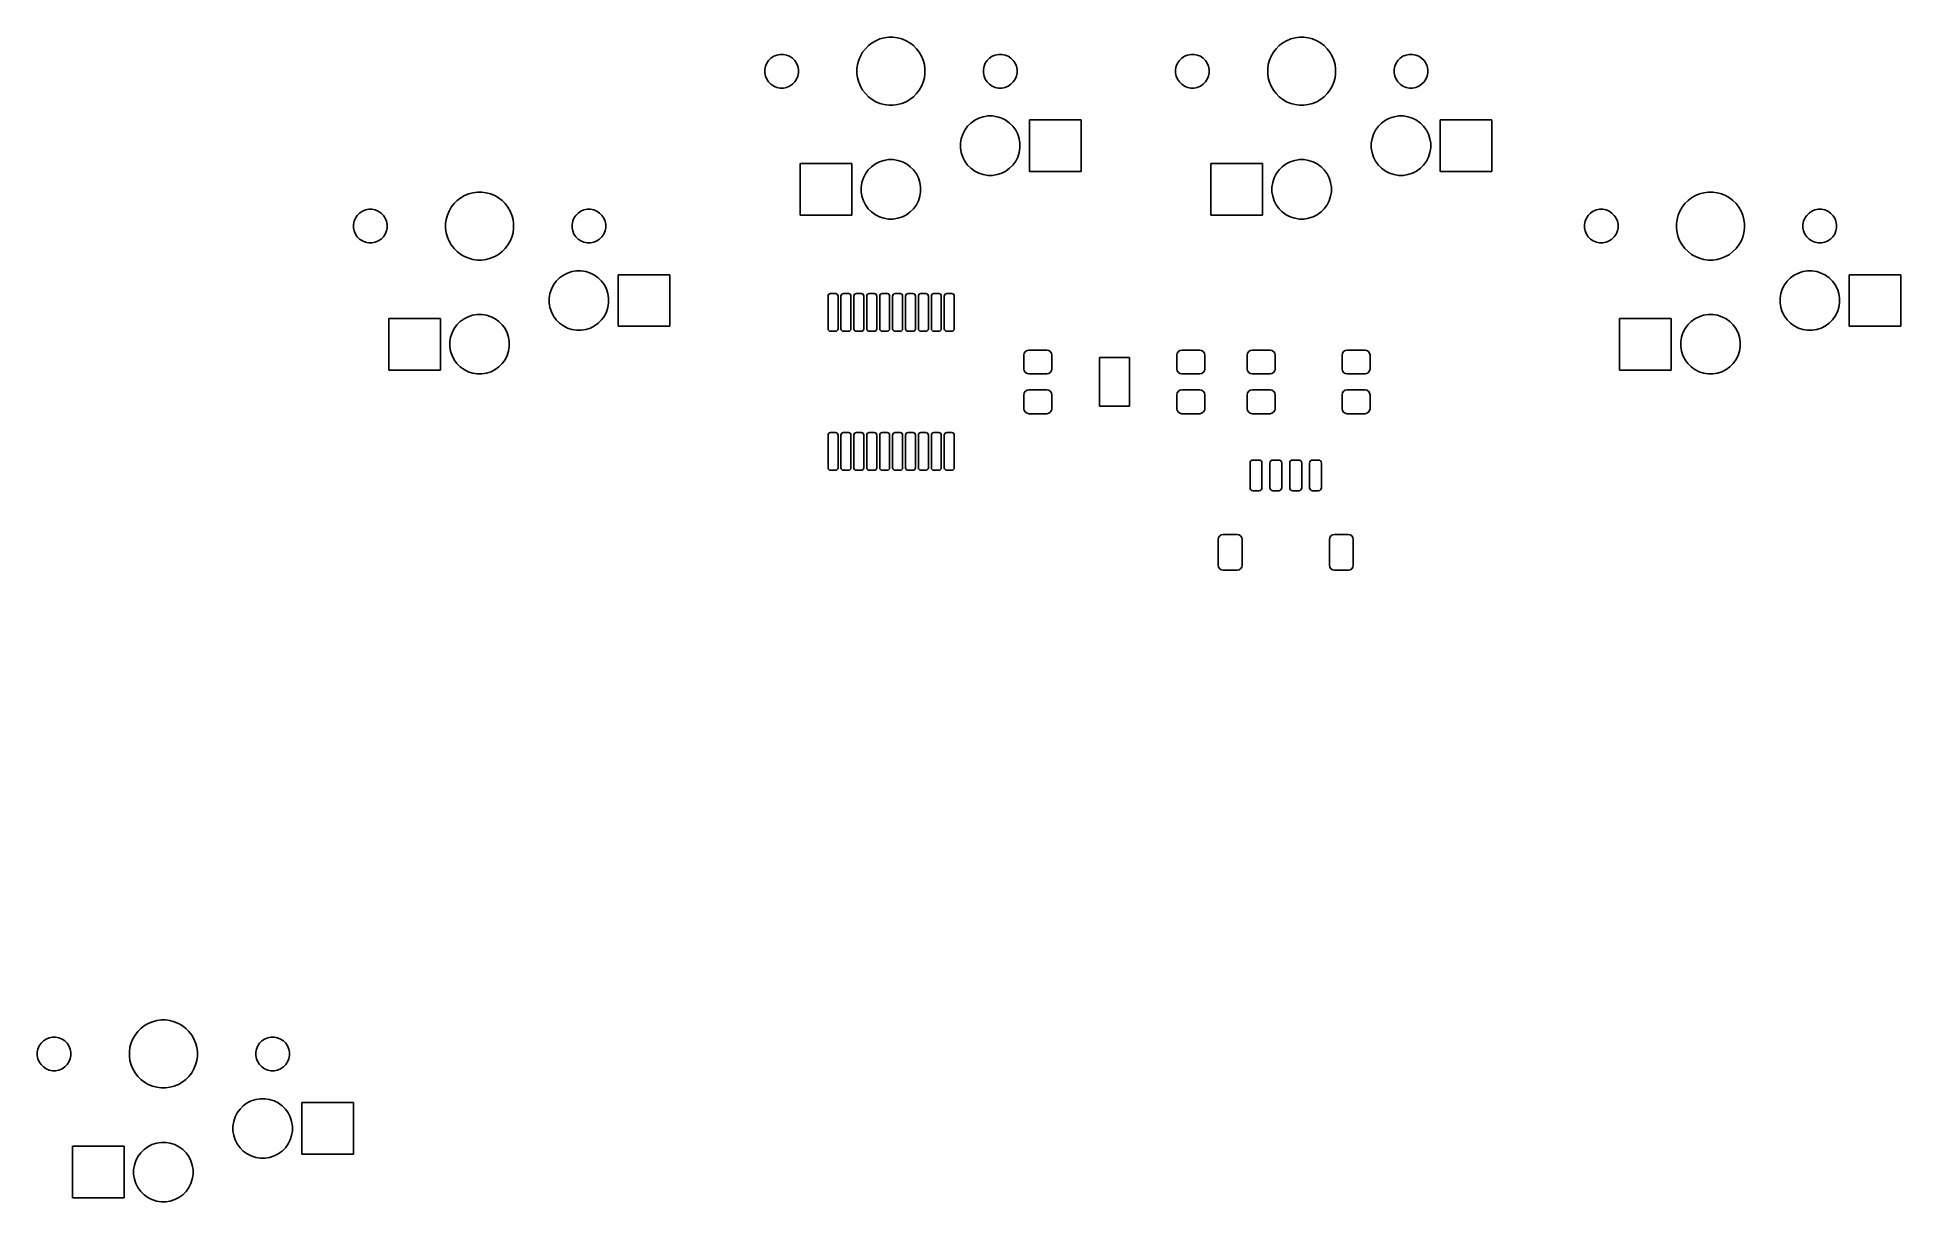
# Model space of a CAD drawing. Extents: x -254.5 to -160.7, y -134.9 to -76.3.
import ezdxf

# ---------------------------------------------------------------- set-up
doc = ezdxf.new("R2010")
doc.units = 0
doc.layers.add('BLACK', color=7, linetype='CONTINUOUS')

msp = doc.modelspace()

# ---------------------------------------------------------------- linework, layer by layer
at = {"layer": 'BLACK', "linetype": 'CONTINUOUS'}
for p, q in [((-212.834029, -76.869552), (-212.970555, -77.047475)), ((-212.675448, -76.710971), (-212.834029, -76.869552)), ((-212.497525, -76.574445), (-212.675448, -76.710971)), ((-212.303304, -76.462312), (-212.497525, -76.574445)), ((-212.096108, -76.376488), (-212.303304, -76.462312)), ((-211.879482, -76.318444), (-212.096108, -76.376488)), ((-211.657134, -76.289171), (-211.879482, -76.318444)), ((-211.432866, -76.289171), (-211.657134, -76.289171)), ((-211.210518, -76.318444), (-211.432866, -76.289171)), ((-210.993892, -76.376488), (-211.210518, -76.318444)), ((-210.786696, -76.462312), (-210.993892, -76.376488)), ((-210.592475, -76.574445), (-210.786696, -76.462312)), ((-210.414552, -76.710971), (-210.592475, -76.574445)), ((-210.255971, -76.869552), (-210.414552, -76.710971)), ((-210.119445, -77.047475), (-210.255971, -76.869552)), ((-192.159029, -76.869552), (-192.295555, -77.047475)), ((-192.000448, -76.710971), (-192.159029, -76.869552)), ((-191.822525, -76.574445), (-192.000448, -76.710971)), ((-191.628304, -76.462312), (-191.822525, -76.574445)), ((-191.421108, -76.376488), (-191.628304, -76.462312)), ((-191.204482, -76.318444), (-191.421108, -76.376488)), ((-190.982134, -76.289171), (-191.204482, -76.318444)), ((-190.757866, -76.289171), (-190.982134, -76.289171)), ((-190.535518, -76.318444), (-190.757866, -76.289171)), ((-190.318892, -76.376488), (-190.535518, -76.318444)), ((-190.111696, -76.462312), (-190.318892, -76.376488)), ((-189.917475, -76.574445), (-190.111696, -76.462312)), ((-189.739552, -76.710971), (-189.917475, -76.574445)), ((-189.580971, -76.869552), (-189.739552, -76.710971)), ((-189.444445, -77.047475), (-189.580971, -76.869552)), ((-217.859261, -77.752997), (-217.891803, -77.916597)), ((-217.795427, -77.598889), (-217.859261, -77.752997)), ((-217.702755, -77.460195), (-217.795427, -77.598889)), ((-217.584805, -77.342245), (-217.702755, -77.460195)), ((-217.446111, -77.249573), (-217.584805, -77.342245)), ((-217.292003, -77.185739), (-217.446111, -77.249573)), ((-217.128403, -77.153197), (-217.292003, -77.185739)), ((-216.961597, -77.153197), (-217.128403, -77.153197)), ((-216.797997, -77.185739), (-216.961597, -77.153197)), ((-216.643889, -77.249573), (-216.797997, -77.185739)), ((-216.505195, -77.342245), (-216.643889, -77.249573)), ((-216.387245, -77.460195), (-216.505195, -77.342245)), ((-216.294573, -77.598889), (-216.387245, -77.460195)), ((-216.230739, -77.752997), (-216.294573, -77.598889)), ((-216.198197, -77.916597), (-216.230739, -77.752997)), ((-213.226556, -77.665518), (-213.255829, -77.887866)), ((-213.168512, -77.448892), (-213.226556, -77.665518)), ((-213.082688, -77.241696), (-213.168512, -77.448892)), ((-212.970555, -77.047475), (-213.082688, -77.241696)), ((-210.007312, -77.241696), (-210.119445, -77.047475)), ((-209.921488, -77.448892), (-210.007312, -77.241696)), ((-209.863444, -77.665518), (-209.921488, -77.448892)), ((-209.834171, -77.887866), (-209.863444, -77.665518)), ((-206.859261, -77.752997), (-206.891803, -77.916597)), ((-206.795427, -77.598889), (-206.859261, -77.752997)), ((-206.702755, -77.460195), (-206.795427, -77.598889)), ((-206.584805, -77.342245), (-206.702755, -77.460195)), ((-206.446111, -77.249573), (-206.584805, -77.342245)), ((-206.292003, -77.185739), (-206.446111, -77.249573)), ((-206.128403, -77.153197), (-206.292003, -77.185739)), ((-205.961597, -77.153197), (-206.128403, -77.153197)), ((-205.797997, -77.185739), (-205.961597, -77.153197)), ((-205.643889, -77.249573), (-205.797997, -77.185739)), ((-205.505195, -77.342245), (-205.643889, -77.249573)), ((-205.387245, -77.460195), (-205.505195, -77.342245)), ((-205.294573, -77.598889), (-205.387245, -77.460195)), ((-205.230739, -77.752997), (-205.294573, -77.598889)), ((-205.198197, -77.916597), (-205.230739, -77.752997)), ((-197.184261, -77.752997), (-197.216803, -77.916597)), ((-197.120427, -77.598889), (-197.184261, -77.752997)), ((-197.027755, -77.460195), (-197.120427, -77.598889)), ((-196.909805, -77.342245), (-197.027755, -77.460195)), ((-196.771111, -77.249573), (-196.909805, -77.342245)), ((-196.617003, -77.185739), (-196.771111, -77.249573)), ((-196.453403, -77.153197), (-196.617003, -77.185739)), ((-196.286597, -77.153197), (-196.453403, -77.153197)), ((-196.122997, -77.185739), (-196.286597, -77.153197)), ((-195.968889, -77.249573), (-196.122997, -77.185739)), ((-195.830195, -77.342245), (-195.968889, -77.249573)), ((-195.712245, -77.460195), (-195.830195, -77.342245)), ((-195.619573, -77.598889), (-195.712245, -77.460195)), ((-195.555739, -77.752997), (-195.619573, -77.598889)), ((-195.523197, -77.916597), (-195.555739, -77.752997)), ((-192.551556, -77.665518), (-192.580829, -77.887866)), ((-192.493512, -77.448892), (-192.551556, -77.665518)), ((-192.407688, -77.241696), (-192.493512, -77.448892)), ((-192.295555, -77.047475), (-192.407688, -77.241696)), ((-189.332312, -77.241696), (-189.444445, -77.047475)), ((-189.246488, -77.448892), (-189.332312, -77.241696)), ((-189.188444, -77.665518), (-189.246488, -77.448892)), ((-189.159171, -77.887866), (-189.188444, -77.665518)), ((-186.184261, -77.752997), (-186.216803, -77.916597)), ((-186.120427, -77.598889), (-186.184261, -77.752997)), ((-186.027755, -77.460195), (-186.120427, -77.598889)), ((-185.909805, -77.342245), (-186.027755, -77.460195)), ((-185.771111, -77.249573), (-185.909805, -77.342245)), ((-185.617003, -77.185739), (-185.771111, -77.249573)), ((-185.453403, -77.153197), (-185.617003, -77.185739)), ((-185.286597, -77.153197), (-185.453403, -77.153197)), ((-185.122997, -77.185739), (-185.286597, -77.153197)), ((-184.968889, -77.249573), (-185.122997, -77.185739)), ((-184.830195, -77.342245), (-184.968889, -77.249573)), ((-184.712245, -77.460195), (-184.830195, -77.342245)), ((-184.619573, -77.598889), (-184.712245, -77.460195)), ((-184.555739, -77.752997), (-184.619573, -77.598889)), ((-184.523197, -77.916597), (-184.555739, -77.752997)), ((-217.891803, -77.916597), (-217.891803, -78.083403)), ((-217.891803, -78.083403), (-217.859261, -78.247003)), ((-217.859261, -78.247003), (-217.795427, -78.401111)), ((-217.795427, -78.401111), (-217.702755, -78.539805)), ((-217.702755, -78.539805), (-217.584805, -78.657755)), ((-217.584805, -78.657755), (-217.446111, -78.750427)), ((-217.446111, -78.750427), (-217.292003, -78.814261)), ((-216.797997, -78.814261), (-216.643889, -78.750427)), ((-216.643889, -78.750427), (-216.505195, -78.657755)), ((-216.505195, -78.657755), (-216.387245, -78.539805)), ((-216.387245, -78.539805), (-216.294573, -78.401111)), ((-216.294573, -78.401111), (-216.230739, -78.247003)), ((-216.230739, -78.247003), (-216.198197, -78.083403)), ((-216.198197, -78.083403), (-216.198197, -77.916597)), ((-213.255829, -77.887866), (-213.255829, -78.112134)), ((-213.255829, -78.112134), (-213.226556, -78.334482)), ((-213.226556, -78.334482), (-213.168512, -78.551108)), ((-213.168512, -78.551108), (-213.082688, -78.758304)), ((-213.082688, -78.758304), (-212.970555, -78.952525)), ((-210.119445, -78.952525), (-210.007312, -78.758304)), ((-210.007312, -78.758304), (-209.921488, -78.551108)), ((-209.921488, -78.551108), (-209.863444, -78.334482)), ((-209.863444, -78.334482), (-209.834171, -78.112134)), ((-209.834171, -78.112134), (-209.834171, -77.887866)), ((-206.891803, -77.916597), (-206.891803, -78.083403)), ((-206.891803, -78.083403), (-206.859261, -78.247003)), ((-206.859261, -78.247003), (-206.795427, -78.401111)), ((-206.795427, -78.401111), (-206.702755, -78.539805)), ((-206.702755, -78.539805), (-206.584805, -78.657755)), ((-206.584805, -78.657755), (-206.446111, -78.750427)), ((-206.446111, -78.750427), (-206.292003, -78.814261)), ((-205.797997, -78.814261), (-205.643889, -78.750427)), ((-205.643889, -78.750427), (-205.505195, -78.657755)), ((-205.505195, -78.657755), (-205.387245, -78.539805)), ((-205.387245, -78.539805), (-205.294573, -78.401111)), ((-205.294573, -78.401111), (-205.230739, -78.247003)), ((-205.230739, -78.247003), (-205.198197, -78.083403)), ((-205.198197, -78.083403), (-205.198197, -77.916597)), ((-197.216803, -77.916597), (-197.216803, -78.083403)), ((-197.216803, -78.083403), (-197.184261, -78.247003)), ((-197.184261, -78.247003), (-197.120427, -78.401111)), ((-197.120427, -78.401111), (-197.027755, -78.539805)), ((-197.027755, -78.539805), (-196.909805, -78.657755)), ((-196.909805, -78.657755), (-196.771111, -78.750427)), ((-196.771111, -78.750427), (-196.617003, -78.814261)), ((-196.122997, -78.814261), (-195.968889, -78.750427)), ((-195.968889, -78.750427), (-195.830195, -78.657755)), ((-195.830195, -78.657755), (-195.712245, -78.539805)), ((-195.712245, -78.539805), (-195.619573, -78.401111)), ((-195.619573, -78.401111), (-195.555739, -78.247003)), ((-195.555739, -78.247003), (-195.523197, -78.083403)), ((-195.523197, -78.083403), (-195.523197, -77.916597)), ((-192.580829, -77.887866), (-192.580829, -78.112134)), ((-192.580829, -78.112134), (-192.551556, -78.334482)), ((-192.551556, -78.334482), (-192.493512, -78.551108)), ((-192.493512, -78.551108), (-192.407688, -78.758304)), ((-192.407688, -78.758304), (-192.295555, -78.952525)), ((-189.444445, -78.952525), (-189.332312, -78.758304)), ((-189.332312, -78.758304), (-189.246488, -78.551108)), ((-189.246488, -78.551108), (-189.188444, -78.334482)), ((-189.188444, -78.334482), (-189.159171, -78.112134)), ((-189.159171, -78.112134), (-189.159171, -77.887866)), ((-186.216803, -77.916597), (-186.216803, -78.083403)), ((-186.216803, -78.083403), (-186.184261, -78.247003)), ((-186.184261, -78.247003), (-186.120427, -78.401111)), ((-186.120427, -78.401111), (-186.027755, -78.539805)), ((-186.027755, -78.539805), (-185.909805, -78.657755)), ((-185.909805, -78.657755), (-185.771111, -78.750427)), ((-185.771111, -78.750427), (-185.617003, -78.814261)), ((-185.122997, -78.814261), (-184.968889, -78.750427)), ((-184.968889, -78.750427), (-184.830195, -78.657755)), ((-184.830195, -78.657755), (-184.712245, -78.539805)), ((-184.712245, -78.539805), (-184.619573, -78.401111)), ((-184.619573, -78.401111), (-184.555739, -78.247003)), ((-184.555739, -78.247003), (-184.523197, -78.083403)), ((-184.523197, -78.083403), (-184.523197, -77.916597)), ((-217.292003, -78.814261), (-217.128403, -78.846803)), ((-217.128403, -78.846803), (-216.961597, -78.846803)), ((-216.961597, -78.846803), (-216.797997, -78.814261)), ((-212.970555, -78.952525), (-212.834029, -79.130448)), ((-212.834029, -79.130448), (-212.675448, -79.289029)), ((-212.675448, -79.289029), (-212.497525, -79.425555)), ((-212.497525, -79.425555), (-212.303304, -79.537688)), ((-212.303304, -79.537688), (-212.096108, -79.623512)), ((-212.096108, -79.623512), (-211.879482, -79.681556)), ((-211.879482, -79.681556), (-211.657134, -79.710829)), ((-211.657134, -79.710829), (-211.432866, -79.710829)), ((-211.432866, -79.710829), (-211.210518, -79.681556)), ((-211.210518, -79.681556), (-210.993892, -79.623512)), ((-210.993892, -79.623512), (-210.786696, -79.537688)), ((-210.786696, -79.537688), (-210.592475, -79.425555)), ((-210.592475, -79.425555), (-210.414552, -79.289029)), ((-210.414552, -79.289029), (-210.255971, -79.130448)), ((-210.255971, -79.130448), (-210.119445, -78.952525)), ((-206.292003, -78.814261), (-206.128403, -78.846803)), ((-206.128403, -78.846803), (-205.961597, -78.846803)), ((-205.961597, -78.846803), (-205.797997, -78.814261)), ((-196.617003, -78.814261), (-196.453403, -78.846803)), ((-196.453403, -78.846803), (-196.286597, -78.846803)), ((-196.286597, -78.846803), (-196.122997, -78.814261)), ((-192.295555, -78.952525), (-192.159029, -79.130448)), ((-192.159029, -79.130448), (-192.000448, -79.289029)), ((-192.000448, -79.289029), (-191.822525, -79.425555)), ((-191.822525, -79.425555), (-191.628304, -79.537688)), ((-191.628304, -79.537688), (-191.421108, -79.623512)), ((-191.421108, -79.623512), (-191.204482, -79.681556)), ((-191.204482, -79.681556), (-190.982134, -79.710829)), ((-190.982134, -79.710829), (-190.757866, -79.710829)), ((-190.757866, -79.710829), (-190.535518, -79.681556)), ((-190.535518, -79.681556), (-190.318892, -79.623512)), ((-190.318892, -79.623512), (-190.111696, -79.537688)), ((-190.111696, -79.537688), (-189.917475, -79.425555)), ((-189.917475, -79.425555), (-189.739552, -79.289029)), ((-189.739552, -79.289029), (-189.580971, -79.130448)), ((-189.580971, -79.130448), (-189.444445, -78.952525)), ((-185.617003, -78.814261), (-185.453403, -78.846803)), ((-185.453403, -78.846803), (-185.286597, -78.846803)), ((-185.286597, -78.846803), (-185.122997, -78.814261)), ((-207.519172, -80.609391), (-207.685609, -80.775828)), ((-207.328748, -80.47104), (-207.519172, -80.609391)), ((-207.119025, -80.364181), (-207.328748, -80.47104)), ((-206.895168, -80.291445), (-207.119025, -80.364181)), ((-206.662689, -80.254624), (-206.895168, -80.291445)), ((-206.427311, -80.254624), (-206.662689, -80.254624)), ((-206.194832, -80.291445), (-206.427311, -80.254624)), ((-205.970975, -80.364181), (-206.194832, -80.291445)), ((-205.761252, -80.47104), (-205.970975, -80.364181)), ((-205.570828, -80.609391), (-205.761252, -80.47104)), ((-205.404391, -80.775828), (-205.570828, -80.609391)), ((-201.97, -80.45), (-204.57, -80.45)), ((-204.57, -80.45), (-204.57, -83.05)), ((-201.97, -83.05), (-201.97, -80.45)), ((-186.844172, -80.609391), (-187.010609, -80.775828)), ((-186.653748, -80.47104), (-186.844172, -80.609391)), ((-186.444025, -80.364181), (-186.653748, -80.47104)), ((-186.220168, -80.291445), (-186.444025, -80.364181)), ((-185.987689, -80.254624), (-186.220168, -80.291445)), ((-185.752311, -80.254624), (-185.987689, -80.254624)), ((-185.519832, -80.291445), (-185.752311, -80.254624)), ((-185.295975, -80.364181), (-185.519832, -80.291445)), ((-185.086252, -80.47104), (-185.295975, -80.364181)), ((-184.895828, -80.609391), (-185.086252, -80.47104)), ((-184.729391, -80.775828), (-184.895828, -80.609391)), ((-181.295, -80.45), (-183.895, -80.45)), ((-183.895, -80.45), (-183.895, -83.05)), ((-181.295, -83.05), (-181.295, -80.45)), ((-208.003555, -81.399832), (-208.040376, -81.632311)), ((-207.930819, -81.175975), (-208.003555, -81.399832)), ((-207.82396, -80.966252), (-207.930819, -81.175975)), ((-207.685609, -80.775828), (-207.82396, -80.966252)), ((-205.26604, -80.966252), (-205.404391, -80.775828)), ((-205.159181, -81.175975), (-205.26604, -80.966252)), ((-205.086445, -81.399832), (-205.159181, -81.175975)), ((-205.049624, -81.632311), (-205.086445, -81.399832)), ((-187.328555, -81.399832), (-187.365376, -81.632311)), ((-187.255819, -81.175975), (-187.328555, -81.399832)), ((-187.14896, -80.966252), (-187.255819, -81.175975)), ((-187.010609, -80.775828), (-187.14896, -80.966252)), ((-184.59104, -80.966252), (-184.729391, -80.775828)), ((-184.484181, -81.175975), (-184.59104, -80.966252)), ((-184.411445, -81.399832), (-184.484181, -81.175975)), ((-184.374624, -81.632311), (-184.411445, -81.399832)), ((-211.895168, -82.491445), (-212.119025, -82.564181)), ((-211.662689, -82.454624), (-211.895168, -82.491445)), ((-211.427311, -82.454624), (-211.662689, -82.454624)), ((-211.194832, -82.491445), (-211.427311, -82.454624)), ((-210.970975, -82.564181), (-211.194832, -82.491445)), ((-208.040376, -81.632311), (-208.040376, -81.867689)), ((-208.040376, -81.867689), (-208.003555, -82.100168)), ((-208.003555, -82.100168), (-207.930819, -82.324025)), ((-207.930819, -82.324025), (-207.82396, -82.533748)), ((-207.82396, -82.533748), (-207.685609, -82.724172)), ((-205.404391, -82.724172), (-205.26604, -82.533748)), ((-205.26604, -82.533748), (-205.159181, -82.324025)), ((-205.159181, -82.324025), (-205.086445, -82.100168)), ((-205.086445, -82.100168), (-205.049624, -81.867689)), ((-205.049624, -81.867689), (-205.049624, -81.632311)), ((-191.220168, -82.491445), (-191.444025, -82.564181)), ((-190.987689, -82.454624), (-191.220168, -82.491445)), ((-190.752311, -82.454624), (-190.987689, -82.454624)), ((-190.519832, -82.491445), (-190.752311, -82.454624)), ((-190.295975, -82.564181), (-190.519832, -82.491445)), ((-187.365376, -81.632311), (-187.365376, -81.867689)), ((-187.365376, -81.867689), (-187.328555, -82.100168)), ((-187.328555, -82.100168), (-187.255819, -82.324025)), ((-187.255819, -82.324025), (-187.14896, -82.533748)), ((-187.14896, -82.533748), (-187.010609, -82.724172)), ((-184.729391, -82.724172), (-184.59104, -82.533748)), ((-184.59104, -82.533748), (-184.484181, -82.324025)), ((-184.484181, -82.324025), (-184.411445, -82.100168)), ((-184.411445, -82.100168), (-184.374624, -81.867689)), ((-184.374624, -81.867689), (-184.374624, -81.632311)), ((-213.52, -82.65), (-216.12, -82.65)), ((-216.12, -82.65), (-216.12, -85.25)), ((-213.52, -85.25), (-213.52, -82.65)), ((-212.930819, -83.375975), (-213.003555, -83.599832)), ((-212.82396, -83.166252), (-212.930819, -83.375975)), ((-212.685609, -82.975828), (-212.82396, -83.166252)), ((-212.519172, -82.809391), (-212.685609, -82.975828)), ((-212.328748, -82.67104), (-212.519172, -82.809391)), ((-212.119025, -82.564181), (-212.328748, -82.67104)), ((-210.761252, -82.67104), (-210.970975, -82.564181)), ((-210.570828, -82.809391), (-210.761252, -82.67104)), ((-210.404391, -82.975828), (-210.570828, -82.809391)), ((-210.26604, -83.166252), (-210.404391, -82.975828)), ((-210.159181, -83.375975), (-210.26604, -83.166252)), ((-210.086445, -83.599832), (-210.159181, -83.375975)), ((-207.685609, -82.724172), (-207.519172, -82.890609)), ((-207.519172, -82.890609), (-207.328748, -83.02896)), ((-207.328748, -83.02896), (-207.119025, -83.135819)), ((-207.119025, -83.135819), (-206.895168, -83.208555)), ((-206.895168, -83.208555), (-206.662689, -83.245376)), ((-206.662689, -83.245376), (-206.427311, -83.245376)), ((-206.427311, -83.245376), (-206.194832, -83.208555)), ((-206.194832, -83.208555), (-205.970975, -83.135819)), ((-205.970975, -83.135819), (-205.761252, -83.02896)), ((-205.761252, -83.02896), (-205.570828, -82.890609)), ((-205.570828, -82.890609), (-205.404391, -82.724172)), ((-204.57, -83.05), (-201.97, -83.05)), ((-192.845, -82.65), (-195.445, -82.65)), ((-195.445, -82.65), (-195.445, -85.25)), ((-192.845, -85.25), (-192.845, -82.65)), ((-192.255819, -83.375975), (-192.328555, -83.599832)), ((-192.14896, -83.166252), (-192.255819, -83.375975)), ((-192.010609, -82.975828), (-192.14896, -83.166252)), ((-191.844172, -82.809391), (-192.010609, -82.975828)), ((-191.653748, -82.67104), (-191.844172, -82.809391)), ((-191.444025, -82.564181), (-191.653748, -82.67104)), ((-190.086252, -82.67104), (-190.295975, -82.564181)), ((-189.895828, -82.809391), (-190.086252, -82.67104)), ((-189.729391, -82.975828), (-189.895828, -82.809391)), ((-189.59104, -83.166252), (-189.729391, -82.975828)), ((-189.484181, -83.375975), (-189.59104, -83.166252)), ((-189.411445, -83.599832), (-189.484181, -83.375975)), ((-187.010609, -82.724172), (-186.844172, -82.890609)), ((-186.844172, -82.890609), (-186.653748, -83.02896)), ((-186.653748, -83.02896), (-186.444025, -83.135819)), ((-186.444025, -83.135819), (-186.220168, -83.208555)), ((-186.220168, -83.208555), (-185.987689, -83.245376)), ((-185.987689, -83.245376), (-185.752311, -83.245376)), ((-185.752311, -83.245376), (-185.519832, -83.208555)), ((-185.519832, -83.208555), (-185.295975, -83.135819)), ((-185.295975, -83.135819), (-185.086252, -83.02896)), ((-185.086252, -83.02896), (-184.895828, -82.890609)), ((-184.895828, -82.890609), (-184.729391, -82.724172)), ((-183.895, -83.05), (-181.295, -83.05)), ((-233.202525, -84.374445), (-233.380448, -84.510971)), ((-233.008304, -84.262312), (-233.202525, -84.374445)), ((-232.801108, -84.176488), (-233.008304, -84.262312)), ((-232.584482, -84.118444), (-232.801108, -84.176488)), ((-232.362134, -84.089171), (-232.584482, -84.118444)), ((-232.137866, -84.089171), (-232.362134, -84.089171)), ((-231.915518, -84.118444), (-232.137866, -84.089171)), ((-231.698892, -84.176488), (-231.915518, -84.118444)), ((-231.491696, -84.262312), (-231.698892, -84.176488)), ((-231.297475, -84.374445), (-231.491696, -84.262312)), ((-231.119552, -84.510971), (-231.297475, -84.374445)), ((-213.003555, -83.599832), (-213.040376, -83.832311)), ((-213.040376, -83.832311), (-213.040376, -84.067689)), ((-213.040376, -84.067689), (-213.003555, -84.300168)), ((-213.003555, -84.300168), (-212.930819, -84.524025)), ((-210.159181, -84.524025), (-210.086445, -84.300168)), ((-210.049624, -83.832311), (-210.086445, -83.599832)), ((-210.086445, -84.300168), (-210.049624, -84.067689)), ((-210.049624, -84.067689), (-210.049624, -83.832311)), ((-192.328555, -83.599832), (-192.365376, -83.832311)), ((-192.365376, -83.832311), (-192.365376, -84.067689)), ((-192.365376, -84.067689), (-192.328555, -84.300168)), ((-192.328555, -84.300168), (-192.255819, -84.524025)), ((-189.484181, -84.524025), (-189.411445, -84.300168)), ((-189.374624, -83.832311), (-189.411445, -83.599832)), ((-189.411445, -84.300168), (-189.374624, -84.067689)), ((-189.374624, -84.067689), (-189.374624, -83.832311)), ((-171.242525, -84.374445), (-171.420448, -84.510971)), ((-171.048304, -84.262312), (-171.242525, -84.374445)), ((-170.841108, -84.176488), (-171.048304, -84.262312)), ((-170.624482, -84.118444), (-170.841108, -84.176488)), ((-170.402134, -84.089171), (-170.624482, -84.118444)), ((-170.177866, -84.089171), (-170.402134, -84.089171)), ((-169.955518, -84.118444), (-170.177866, -84.089171)), ((-169.738892, -84.176488), (-169.955518, -84.118444)), ((-169.531696, -84.262312), (-169.738892, -84.176488)), ((-169.337475, -84.374445), (-169.531696, -84.262312)), ((-169.159552, -84.510971), (-169.337475, -84.374445)), ((-238.407755, -85.260195), (-238.500427, -85.398889)), ((-238.289805, -85.142245), (-238.407755, -85.260195)), ((-238.151111, -85.049573), (-238.289805, -85.142245)), ((-237.997003, -84.985739), (-238.151111, -85.049573)), ((-237.833403, -84.953197), (-237.997003, -84.985739)), ((-237.666597, -84.953197), (-237.833403, -84.953197)), ((-237.502997, -84.985739), (-237.666597, -84.953197)), ((-237.348889, -85.049573), (-237.502997, -84.985739)), ((-237.210195, -85.142245), (-237.348889, -85.049573)), ((-237.092245, -85.260195), (-237.210195, -85.142245)), ((-236.999573, -85.398889), (-237.092245, -85.260195)), ((-233.873512, -85.248892), (-233.931556, -85.465518)), ((-233.787688, -85.041696), (-233.873512, -85.248892)), ((-233.675555, -84.847475), (-233.787688, -85.041696)), ((-233.539029, -84.669552), (-233.675555, -84.847475)), ((-233.380448, -84.510971), (-233.539029, -84.669552)), ((-230.960971, -84.669552), (-231.119552, -84.510971)), ((-230.824445, -84.847475), (-230.960971, -84.669552)), ((-230.712312, -85.041696), (-230.824445, -84.847475)), ((-230.626488, -85.248892), (-230.712312, -85.041696)), ((-230.568444, -85.465518), (-230.626488, -85.248892)), ((-227.407755, -85.260195), (-227.500427, -85.398889)), ((-227.289805, -85.142245), (-227.407755, -85.260195)), ((-227.151111, -85.049573), (-227.289805, -85.142245)), ((-226.997003, -84.985739), (-227.151111, -85.049573)), ((-226.833403, -84.953197), (-226.997003, -84.985739)), ((-226.666597, -84.953197), (-226.833403, -84.953197)), ((-226.502997, -84.985739), (-226.666597, -84.953197)), ((-226.348889, -85.049573), (-226.502997, -84.985739)), ((-226.210195, -85.142245), (-226.348889, -85.049573)), ((-226.092245, -85.260195), (-226.210195, -85.142245)), ((-225.999573, -85.398889), (-226.092245, -85.260195)), ((-216.12, -85.25), (-213.52, -85.25)), ((-212.930819, -84.524025), (-212.82396, -84.733748)), ((-212.82396, -84.733748), (-212.685609, -84.924172)), ((-212.685609, -84.924172), (-212.519172, -85.090609)), ((-212.519172, -85.090609), (-212.328748, -85.22896)), ((-212.328748, -85.22896), (-212.119025, -85.335819)), ((-212.119025, -85.335819), (-211.895168, -85.408555)), ((-211.194832, -85.408555), (-210.970975, -85.335819)), ((-210.970975, -85.335819), (-210.761252, -85.22896)), ((-210.761252, -85.22896), (-210.570828, -85.090609)), ((-210.570828, -85.090609), (-210.404391, -84.924172)), ((-210.404391, -84.924172), (-210.26604, -84.733748)), ((-210.26604, -84.733748), (-210.159181, -84.524025)), ((-195.445, -85.25), (-192.845, -85.25)), ((-192.255819, -84.524025), (-192.14896, -84.733748)), ((-192.14896, -84.733748), (-192.010609, -84.924172)), ((-192.010609, -84.924172), (-191.844172, -85.090609)), ((-191.844172, -85.090609), (-191.653748, -85.22896)), ((-191.653748, -85.22896), (-191.444025, -85.335819)), ((-191.444025, -85.335819), (-191.220168, -85.408555)), ((-190.519832, -85.408555), (-190.295975, -85.335819)), ((-190.295975, -85.335819), (-190.086252, -85.22896)), ((-190.086252, -85.22896), (-189.895828, -85.090609)), ((-189.895828, -85.090609), (-189.729391, -84.924172)), ((-189.729391, -84.924172), (-189.59104, -84.733748)), ((-189.59104, -84.733748), (-189.484181, -84.524025)), ((-176.447755, -85.260195), (-176.540427, -85.398889)), ((-176.329805, -85.142245), (-176.447755, -85.260195)), ((-176.191111, -85.049573), (-176.329805, -85.142245)), ((-176.037003, -84.985739), (-176.191111, -85.049573)), ((-175.873403, -84.953197), (-176.037003, -84.985739)), ((-175.706597, -84.953197), (-175.873403, -84.953197)), ((-175.542997, -84.985739), (-175.706597, -84.953197)), ((-175.388889, -85.049573), (-175.542997, -84.985739)), ((-175.250195, -85.142245), (-175.388889, -85.049573)), ((-175.132245, -85.260195), (-175.250195, -85.142245)), ((-175.039573, -85.398889), (-175.132245, -85.260195)), ((-171.913512, -85.248892), (-171.971556, -85.465518)), ((-171.827688, -85.041696), (-171.913512, -85.248892)), ((-171.715555, -84.847475), (-171.827688, -85.041696)), ((-171.579029, -84.669552), (-171.715555, -84.847475)), ((-171.420448, -84.510971), (-171.579029, -84.669552)), ((-169.000971, -84.669552), (-169.159552, -84.510971)), ((-168.864445, -84.847475), (-169.000971, -84.669552)), ((-168.752312, -85.041696), (-168.864445, -84.847475)), ((-168.666488, -85.248892), (-168.752312, -85.041696)), ((-168.608444, -85.465518), (-168.666488, -85.248892)), ((-165.447755, -85.260195), (-165.540427, -85.398889)), ((-165.329805, -85.142245), (-165.447755, -85.260195)), ((-165.191111, -85.049573), (-165.329805, -85.142245)), ((-165.037003, -84.985739), (-165.191111, -85.049573)), ((-164.873403, -84.953197), (-165.037003, -84.985739)), ((-164.706597, -84.953197), (-164.873403, -84.953197)), ((-164.542997, -84.985739), (-164.706597, -84.953197)), ((-164.388889, -85.049573), (-164.542997, -84.985739)), ((-164.250195, -85.142245), (-164.388889, -85.049573)), ((-164.132245, -85.260195), (-164.250195, -85.142245)), ((-164.039573, -85.398889), (-164.132245, -85.260195)), ((-238.564261, -85.552997), (-238.596803, -85.716597)), ((-238.596803, -85.716597), (-238.596803, -85.883403)), ((-238.596803, -85.883403), (-238.564261, -86.047003)), ((-238.500427, -85.398889), (-238.564261, -85.552997)), ((-238.564261, -86.047003), (-238.500427, -86.201111)), ((-238.500427, -86.201111), (-238.407755, -86.339805)), ((-237.092245, -86.339805), (-236.999573, -86.201111)), ((-236.935739, -85.552997), (-236.999573, -85.398889)), ((-236.999573, -86.201111), (-236.935739, -86.047003)), ((-236.903197, -85.716597), (-236.935739, -85.552997)), ((-236.935739, -86.047003), (-236.903197, -85.883403)), ((-236.903197, -85.883403), (-236.903197, -85.716597)), ((-233.931556, -85.465518), (-233.960829, -85.687866)), ((-233.960829, -85.687866), (-233.960829, -85.912134)), ((-233.960829, -85.912134), (-233.931556, -86.134482)), ((-233.931556, -86.134482), (-233.873512, -86.351108)), ((-230.626488, -86.351108), (-230.568444, -86.134482)), ((-230.539171, -85.687866), (-230.568444, -85.465518)), ((-230.568444, -86.134482), (-230.539171, -85.912134)), ((-230.539171, -85.912134), (-230.539171, -85.687866)), ((-227.564261, -85.552997), (-227.596803, -85.716597)), ((-227.596803, -85.716597), (-227.596803, -85.883403)), ((-227.596803, -85.883403), (-227.564261, -86.047003)), ((-227.500427, -85.398889), (-227.564261, -85.552997)), ((-227.564261, -86.047003), (-227.500427, -86.201111)), ((-227.500427, -86.201111), (-227.407755, -86.339805)), ((-226.092245, -86.339805), (-225.999573, -86.201111)), ((-225.935739, -85.552997), (-225.999573, -85.398889)), ((-225.999573, -86.201111), (-225.935739, -86.047003)), ((-225.903197, -85.716597), (-225.935739, -85.552997)), ((-225.935739, -86.047003), (-225.903197, -85.883403)), ((-225.903197, -85.883403), (-225.903197, -85.716597)), ((-211.895168, -85.408555), (-211.662689, -85.445376)), ((-211.662689, -85.445376), (-211.427311, -85.445376)), ((-211.427311, -85.445376), (-211.194832, -85.408555)), ((-191.220168, -85.408555), (-190.987689, -85.445376)), ((-190.987689, -85.445376), (-190.752311, -85.445376)), ((-190.752311, -85.445376), (-190.519832, -85.408555)), ((-176.604261, -85.552997), (-176.636803, -85.716597)), ((-176.636803, -85.716597), (-176.636803, -85.883403)), ((-176.636803, -85.883403), (-176.604261, -86.047003)), ((-176.540427, -85.398889), (-176.604261, -85.552997)), ((-176.604261, -86.047003), (-176.540427, -86.201111)), ((-176.540427, -86.201111), (-176.447755, -86.339805)), ((-175.132245, -86.339805), (-175.039573, -86.201111)), ((-174.975739, -85.552997), (-175.039573, -85.398889)), ((-175.039573, -86.201111), (-174.975739, -86.047003)), ((-174.943197, -85.716597), (-174.975739, -85.552997)), ((-174.975739, -86.047003), (-174.943197, -85.883403)), ((-174.943197, -85.883403), (-174.943197, -85.716597)), ((-171.971556, -85.465518), (-172.000829, -85.687866)), ((-172.000829, -85.687866), (-172.000829, -85.912134)), ((-172.000829, -85.912134), (-171.971556, -86.134482)), ((-171.971556, -86.134482), (-171.913512, -86.351108)), ((-168.666488, -86.351108), (-168.608444, -86.134482)), ((-168.579171, -85.687866), (-168.608444, -85.465518)), ((-168.608444, -86.134482), (-168.579171, -85.912134)), ((-168.579171, -85.912134), (-168.579171, -85.687866)), ((-165.604261, -85.552997), (-165.636803, -85.716597)), ((-165.636803, -85.716597), (-165.636803, -85.883403)), ((-165.636803, -85.883403), (-165.604261, -86.047003)), ((-165.540427, -85.398889), (-165.604261, -85.552997)), ((-165.604261, -86.047003), (-165.540427, -86.201111)), ((-165.540427, -86.201111), (-165.447755, -86.339805)), ((-164.132245, -86.339805), (-164.039573, -86.201111)), ((-163.975739, -85.552997), (-164.039573, -85.398889)), ((-164.039573, -86.201111), (-163.975739, -86.047003)), ((-163.943197, -85.716597), (-163.975739, -85.552997)), ((-163.975739, -86.047003), (-163.943197, -85.883403)), ((-163.943197, -85.883403), (-163.943197, -85.716597)), ((-238.407755, -86.339805), (-238.289805, -86.457755)), ((-238.289805, -86.457755), (-238.151111, -86.550427)), ((-238.151111, -86.550427), (-237.997003, -86.614261)), ((-237.997003, -86.614261), (-237.833403, -86.646803)), ((-237.833403, -86.646803), (-237.666597, -86.646803)), ((-237.666597, -86.646803), (-237.502997, -86.614261)), ((-237.502997, -86.614261), (-237.348889, -86.550427)), ((-237.348889, -86.550427), (-237.210195, -86.457755)), ((-237.210195, -86.457755), (-237.092245, -86.339805)), ((-233.873512, -86.351108), (-233.787688, -86.558304)), ((-233.787688, -86.558304), (-233.675555, -86.752525)), ((-233.675555, -86.752525), (-233.539029, -86.930448)), ((-233.539029, -86.930448), (-233.380448, -87.089029)), ((-233.380448, -87.089029), (-233.202525, -87.225555)), ((-233.202525, -87.225555), (-233.008304, -87.337688)), ((-231.491696, -87.337688), (-231.297475, -87.225555)), ((-231.297475, -87.225555), (-231.119552, -87.089029)), ((-231.119552, -87.089029), (-230.960971, -86.930448)), ((-230.960971, -86.930448), (-230.824445, -86.752525)), ((-230.824445, -86.752525), (-230.712312, -86.558304)), ((-230.712312, -86.558304), (-230.626488, -86.351108)), ((-227.407755, -86.339805), (-227.289805, -86.457755)), ((-227.289805, -86.457755), (-227.151111, -86.550427)), ((-227.151111, -86.550427), (-226.997003, -86.614261)), ((-226.997003, -86.614261), (-226.833403, -86.646803)), ((-226.833403, -86.646803), (-226.666597, -86.646803)), ((-226.666597, -86.646803), (-226.502997, -86.614261)), ((-226.502997, -86.614261), (-226.348889, -86.550427)), ((-226.348889, -86.550427), (-226.210195, -86.457755)), ((-226.210195, -86.457755), (-226.092245, -86.339805)), ((-176.447755, -86.339805), (-176.329805, -86.457755)), ((-176.329805, -86.457755), (-176.191111, -86.550427)), ((-176.191111, -86.550427), (-176.037003, -86.614261)), ((-176.037003, -86.614261), (-175.873403, -86.646803)), ((-175.873403, -86.646803), (-175.706597, -86.646803)), ((-175.706597, -86.646803), (-175.542997, -86.614261)), ((-175.542997, -86.614261), (-175.388889, -86.550427)), ((-175.388889, -86.550427), (-175.250195, -86.457755)), ((-175.250195, -86.457755), (-175.132245, -86.339805)), ((-171.913512, -86.351108), (-171.827688, -86.558304)), ((-171.827688, -86.558304), (-171.715555, -86.752525)), ((-171.715555, -86.752525), (-171.579029, -86.930448)), ((-171.579029, -86.930448), (-171.420448, -87.089029)), ((-171.420448, -87.089029), (-171.242525, -87.225555)), ((-171.242525, -87.225555), (-171.048304, -87.337688)), ((-169.531696, -87.337688), (-169.337475, -87.225555)), ((-169.337475, -87.225555), (-169.159552, -87.089029)), ((-169.159552, -87.089029), (-169.000971, -86.930448)), ((-169.000971, -86.930448), (-168.864445, -86.752525)), ((-168.864445, -86.752525), (-168.752312, -86.558304)), ((-168.752312, -86.558304), (-168.666488, -86.351108)), ((-165.447755, -86.339805), (-165.329805, -86.457755)), ((-165.329805, -86.457755), (-165.191111, -86.550427)), ((-165.191111, -86.550427), (-165.037003, -86.614261)), ((-165.037003, -86.614261), (-164.873403, -86.646803)), ((-164.873403, -86.646803), (-164.706597, -86.646803)), ((-164.706597, -86.646803), (-164.542997, -86.614261)), ((-164.542997, -86.614261), (-164.388889, -86.550427)), ((-164.388889, -86.550427), (-164.250195, -86.457755)), ((-164.250195, -86.457755), (-164.132245, -86.339805)), ((-233.008304, -87.337688), (-232.801108, -87.423512)), ((-232.801108, -87.423512), (-232.584482, -87.481556)), ((-232.584482, -87.481556), (-232.362134, -87.510829)), ((-232.362134, -87.510829), (-232.137866, -87.510829)), ((-232.137866, -87.510829), (-231.915518, -87.481556)), ((-231.915518, -87.481556), (-231.698892, -87.423512)), ((-231.698892, -87.423512), (-231.491696, -87.337688)), ((-227.824025, -88.164181), (-228.033748, -88.27104)), ((-227.600168, -88.091445), (-227.824025, -88.164181)), ((-227.367689, -88.054624), (-227.600168, -88.091445)), ((-227.132311, -88.054624), (-227.367689, -88.054624)), ((-226.899832, -88.091445), (-227.132311, -88.054624)), ((-226.675975, -88.164181), (-226.899832, -88.091445)), ((-226.466252, -88.27104), (-226.675975, -88.164181)), ((-171.048304, -87.337688), (-170.841108, -87.423512)), ((-170.841108, -87.423512), (-170.624482, -87.481556)), ((-170.624482, -87.481556), (-170.402134, -87.510829)), ((-170.402134, -87.510829), (-170.177866, -87.510829)), ((-170.177866, -87.510829), (-169.955518, -87.481556)), ((-169.955518, -87.481556), (-169.738892, -87.423512)), ((-169.738892, -87.423512), (-169.531696, -87.337688)), ((-165.864025, -88.164181), (-166.073748, -88.27104)), ((-165.640168, -88.091445), (-165.864025, -88.164181)), ((-165.407689, -88.054624), (-165.640168, -88.091445)), ((-165.172311, -88.054624), (-165.407689, -88.054624)), ((-164.939832, -88.091445), (-165.172311, -88.054624)), ((-164.715975, -88.164181), (-164.939832, -88.091445)), ((-164.506252, -88.27104), (-164.715975, -88.164181)), ((-228.635819, -88.975975), (-228.708555, -89.199832)), ((-228.52896, -88.766252), (-228.635819, -88.975975)), ((-228.390609, -88.575828), (-228.52896, -88.766252)), ((-228.224172, -88.409391), (-228.390609, -88.575828)), ((-228.033748, -88.27104), (-228.224172, -88.409391)), ((-226.275828, -88.409391), (-226.466252, -88.27104)), ((-226.109391, -88.575828), (-226.275828, -88.409391)), ((-225.97104, -88.766252), (-226.109391, -88.575828)), ((-225.864181, -88.975975), (-225.97104, -88.766252)), ((-225.791445, -89.199832), (-225.864181, -88.975975)), ((-222.675, -88.25), (-225.275, -88.25)), ((-225.275, -88.25), (-225.275, -90.85)), ((-222.675, -90.85), (-222.675, -88.25)), ((-166.675819, -88.975975), (-166.748555, -89.199832)), ((-166.56896, -88.766252), (-166.675819, -88.975975)), ((-166.430609, -88.575828), (-166.56896, -88.766252)), ((-166.264172, -88.409391), (-166.430609, -88.575828)), ((-166.073748, -88.27104), (-166.264172, -88.409391)), ((-164.315828, -88.409391), (-164.506252, -88.27104)), ((-164.149391, -88.575828), (-164.315828, -88.409391)), ((-164.01104, -88.766252), (-164.149391, -88.575828)), ((-163.904181, -88.975975), (-164.01104, -88.766252)), ((-163.831445, -89.199832), (-163.904181, -88.975975)), ((-160.715, -88.25), (-163.315, -88.25)), ((-163.315, -88.25), (-163.315, -90.85)), ((-160.715, -90.85), (-160.715, -88.25)), ((-228.708555, -89.199832), (-228.745376, -89.432311)), ((-228.745376, -89.432311), (-228.745376, -89.667689)), ((-228.745376, -89.667689), (-228.708555, -89.900168)), ((-228.708555, -89.900168), (-228.635819, -90.124025)), ((-225.864181, -90.124025), (-225.791445, -89.900168)), ((-225.754624, -89.432311), (-225.791445, -89.199832)), ((-225.791445, -89.900168), (-225.754624, -89.667689)), ((-225.754624, -89.667689), (-225.754624, -89.432311)), ((-214.700485, -89.277165), (-214.71, -89.325)), ((-214.71, -89.325), (-214.71, -90.975)), ((-214.673388, -89.236612), (-214.700485, -89.277165)), ((-214.632835, -89.209515), (-214.673388, -89.236612)), ((-214.585, -89.2), (-214.632835, -89.209515)), ((-214.335, -89.2), (-214.585, -89.2)), ((-214.287165, -89.209515), (-214.335, -89.2)), ((-214.246612, -89.236612), (-214.287165, -89.209515)), ((-214.219515, -89.277165), (-214.246612, -89.236612)), ((-214.21, -89.325), (-214.219515, -89.277165)), ((-214.21, -90.975), (-214.21, -89.325)), ((-214.050485, -89.277165), (-214.06, -89.325)), ((-214.06, -89.325), (-214.06, -90.975)), ((-214.023388, -89.236612), (-214.050485, -89.277165)), ((-213.982835, -89.209515), (-214.023388, -89.236612)), ((-213.935, -89.2), (-213.982835, -89.209515)), ((-213.685, -89.2), (-213.935, -89.2)), ((-213.637165, -89.209515), (-213.685, -89.2)), ((-213.596612, -89.236612), (-213.637165, -89.209515)), ((-213.569515, -89.277165), (-213.596612, -89.236612)), ((-213.56, -89.325), (-213.569515, -89.277165)), ((-213.56, -90.975), (-213.56, -89.325)), ((-213.400485, -89.277165), (-213.41, -89.325)), ((-213.41, -89.325), (-213.41, -90.975)), ((-213.373388, -89.236612), (-213.400485, -89.277165)), ((-213.332835, -89.209515), (-213.373388, -89.236612)), ((-213.285, -89.2), (-213.332835, -89.209515)), ((-213.035, -89.2), (-213.285, -89.2)), ((-212.987165, -89.209515), (-213.035, -89.2)), ((-212.946612, -89.236612), (-212.987165, -89.209515)), ((-212.919515, -89.277165), (-212.946612, -89.236612)), ((-212.91, -89.325), (-212.919515, -89.277165)), ((-212.91, -90.975), (-212.91, -89.325)), ((-212.750485, -89.277165), (-212.76, -89.325)), ((-212.76, -89.325), (-212.76, -90.975)), ((-212.723388, -89.236612), (-212.750485, -89.277165)), ((-212.682835, -89.209515), (-212.723388, -89.236612)), ((-212.635, -89.2), (-212.682835, -89.209515)), ((-212.385, -89.2), (-212.635, -89.2)), ((-212.337165, -89.209515), (-212.385, -89.2)), ((-212.296612, -89.236612), (-212.337165, -89.209515)), ((-212.269515, -89.277165), (-212.296612, -89.236612)), ((-212.26, -89.325), (-212.269515, -89.277165)), ((-212.26, -90.975), (-212.26, -89.325)), ((-212.100485, -89.277165), (-212.11, -89.325)), ((-212.11, -89.325), (-212.11, -90.975)), ((-212.073388, -89.236612), (-212.100485, -89.277165)), ((-212.032835, -89.209515), (-212.073388, -89.236612)), ((-211.985, -89.2), (-212.032835, -89.209515)), ((-211.735, -89.2), (-211.985, -89.2)), ((-211.687165, -89.209515), (-211.735, -89.2)), ((-211.646612, -89.236612), (-211.687165, -89.209515)), ((-211.619515, -89.277165), (-211.646612, -89.236612)), ((-211.61, -89.325), (-211.619515, -89.277165)), ((-211.61, -90.975), (-211.61, -89.325)), ((-211.450485, -89.277165), (-211.46, -89.325)), ((-211.46, -89.325), (-211.46, -90.975)), ((-211.423388, -89.236612), (-211.450485, -89.277165)), ((-211.382835, -89.209515), (-211.423388, -89.236612)), ((-211.335, -89.2), (-211.382835, -89.209515)), ((-211.085, -89.2), (-211.335, -89.2)), ((-211.037165, -89.209515), (-211.085, -89.2)), ((-210.996612, -89.236612), (-211.037165, -89.209515)), ((-210.969515, -89.277165), (-210.996612, -89.236612)), ((-210.96, -89.325), (-210.969515, -89.277165)), ((-210.96, -90.975), (-210.96, -89.325)), ((-210.800485, -89.277165), (-210.81, -89.325)), ((-210.81, -89.325), (-210.81, -90.975)), ((-210.773388, -89.236612), (-210.800485, -89.277165)), ((-210.732835, -89.209515), (-210.773388, -89.236612)), ((-210.685, -89.2), (-210.732835, -89.209515)), ((-210.435, -89.2), (-210.685, -89.2)), ((-210.387165, -89.209515), (-210.435, -89.2)), ((-210.346612, -89.236612), (-210.387165, -89.209515)), ((-210.319515, -89.277165), (-210.346612, -89.236612)), ((-210.31, -89.325), (-210.319515, -89.277165)), ((-210.31, -90.975), (-210.31, -89.325)), ((-210.150485, -89.277165), (-210.16, -89.325)), ((-210.16, -89.325), (-210.16, -90.975)), ((-210.123388, -89.236612), (-210.150485, -89.277165)), ((-210.082835, -89.209515), (-210.123388, -89.236612)), ((-210.035, -89.2), (-210.082835, -89.209515)), ((-209.785, -89.2), (-210.035, -89.2)), ((-209.737165, -89.209515), (-209.785, -89.2)), ((-209.696612, -89.236612), (-209.737165, -89.209515)), ((-209.669515, -89.277165), (-209.696612, -89.236612)), ((-209.66, -89.325), (-209.669515, -89.277165)), ((-209.66, -90.975), (-209.66, -89.325)), ((-209.500485, -89.277165), (-209.51, -89.325)), ((-209.51, -89.325), (-209.51, -90.975)), ((-209.473388, -89.236612), (-209.500485, -89.277165)), ((-209.432835, -89.209515), (-209.473388, -89.236612)), ((-209.385, -89.2), (-209.432835, -89.209515)), ((-209.135, -89.2), (-209.385, -89.2)), ((-209.087165, -89.209515), (-209.135, -89.2)), ((-209.046612, -89.236612), (-209.087165, -89.209515)), ((-209.019515, -89.277165), (-209.046612, -89.236612)), ((-209.01, -89.325), (-209.019515, -89.277165)), ((-209.01, -90.975), (-209.01, -89.325)), ((-208.850485, -89.277165), (-208.86, -89.325)), ((-208.86, -89.325), (-208.86, -90.975)), ((-208.823388, -89.236612), (-208.850485, -89.277165)), ((-208.782835, -89.209515), (-208.823388, -89.236612)), ((-208.735, -89.2), (-208.782835, -89.209515)), ((-208.485, -89.2), (-208.735, -89.2)), ((-208.437165, -89.209515), (-208.485, -89.2)), ((-208.396612, -89.236612), (-208.437165, -89.209515)), ((-208.369515, -89.277165), (-208.396612, -89.236612)), ((-208.36, -89.325), (-208.369515, -89.277165)), ((-208.36, -90.975), (-208.36, -89.325)), ((-166.748555, -89.199832), (-166.785376, -89.432311)), ((-166.785376, -89.432311), (-166.785376, -89.667689)), ((-166.785376, -89.667689), (-166.748555, -89.900168)), ((-166.748555, -89.900168), (-166.675819, -90.124025)), ((-163.904181, -90.124025), (-163.831445, -89.900168)), ((-163.794624, -89.432311), (-163.831445, -89.199832)), ((-163.831445, -89.900168), (-163.794624, -89.667689)), ((-163.794624, -89.667689), (-163.794624, -89.432311)), ((-234.225, -90.45), (-236.825, -90.45)), ((-236.825, -90.45), (-236.825, -93.05)), ((-234.225, -93.05), (-234.225, -90.45)), ((-233.52896, -90.966252), (-233.635819, -91.175975)), ((-233.390609, -90.775828), (-233.52896, -90.966252)), ((-233.224172, -90.609391), (-233.390609, -90.775828)), ((-233.033748, -90.47104), (-233.224172, -90.609391)), ((-232.824025, -90.364181), (-233.033748, -90.47104)), ((-232.600168, -90.291445), (-232.824025, -90.364181)), ((-232.367689, -90.254624), (-232.600168, -90.291445)), ((-232.132311, -90.254624), (-232.367689, -90.254624)), ((-231.899832, -90.291445), (-232.132311, -90.254624)), ((-231.675975, -90.364181), (-231.899832, -90.291445)), ((-231.466252, -90.47104), (-231.675975, -90.364181)), ((-231.275828, -90.609391), (-231.466252, -90.47104)), ((-231.109391, -90.775828), (-231.275828, -90.609391)), ((-230.97104, -90.966252), (-231.109391, -90.775828)), ((-230.864181, -91.175975), (-230.97104, -90.966252)), ((-228.635819, -90.124025), (-228.52896, -90.333748)), ((-228.52896, -90.333748), (-228.390609, -90.524172)), ((-228.390609, -90.524172), (-228.224172, -90.690609)), ((-228.224172, -90.690609), (-228.033748, -90.82896)), ((-228.033748, -90.82896), (-227.824025, -90.935819)), ((-227.824025, -90.935819), (-227.600168, -91.008555)), ((-226.899832, -91.008555), (-226.675975, -90.935819)), ((-226.675975, -90.935819), (-226.466252, -90.82896)), ((-226.466252, -90.82896), (-226.275828, -90.690609)), ((-226.275828, -90.690609), (-226.109391, -90.524172)), ((-226.109391, -90.524172), (-225.97104, -90.333748)), ((-225.97104, -90.333748), (-225.864181, -90.124025)), ((-225.275, -90.85), (-222.675, -90.85)), ((-214.71, -90.975), (-214.700485, -91.022835)), ((-214.219515, -91.022835), (-214.21, -90.975)), ((-214.06, -90.975), (-214.050485, -91.022835)), ((-213.569515, -91.022835), (-213.56, -90.975)), ((-213.41, -90.975), (-213.400485, -91.022835)), ((-212.919515, -91.022835), (-212.91, -90.975)), ((-212.76, -90.975), (-212.750485, -91.022835)), ((-212.269515, -91.022835), (-212.26, -90.975)), ((-212.11, -90.975), (-212.100485, -91.022835)), ((-211.619515, -91.022835), (-211.61, -90.975)), ((-211.46, -90.975), (-211.450485, -91.022835)), ((-210.969515, -91.022835), (-210.96, -90.975)), ((-210.81, -90.975), (-210.800485, -91.022835)), ((-210.319515, -91.022835), (-210.31, -90.975)), ((-210.16, -90.975), (-210.150485, -91.022835)), ((-209.669515, -91.022835), (-209.66, -90.975)), ((-209.51, -90.975), (-209.500485, -91.022835)), ((-209.019515, -91.022835), (-209.01, -90.975)), ((-208.86, -90.975), (-208.850485, -91.022835)), ((-208.369515, -91.022835), (-208.36, -90.975)), ((-172.265, -90.45), (-174.865, -90.45)), ((-174.865, -90.45), (-174.865, -93.05)), ((-172.265, -93.05), (-172.265, -90.45)), ((-171.56896, -90.966252), (-171.675819, -91.175975)), ((-171.430609, -90.775828), (-171.56896, -90.966252)), ((-171.264172, -90.609391), (-171.430609, -90.775828)), ((-171.073748, -90.47104), (-171.264172, -90.609391)), ((-170.864025, -90.364181), (-171.073748, -90.47104)), ((-170.640168, -90.291445), (-170.864025, -90.364181)), ((-170.407689, -90.254624), (-170.640168, -90.291445)), ((-170.172311, -90.254624), (-170.407689, -90.254624)), ((-169.939832, -90.291445), (-170.172311, -90.254624)), ((-169.715975, -90.364181), (-169.939832, -90.291445)), ((-169.506252, -90.47104), (-169.715975, -90.364181)), ((-169.315828, -90.609391), (-169.506252, -90.47104)), ((-169.149391, -90.775828), (-169.315828, -90.609391)), ((-169.01104, -90.966252), (-169.149391, -90.775828)), ((-168.904181, -91.175975), (-169.01104, -90.966252)), ((-166.675819, -90.124025), (-166.56896, -90.333748)), ((-166.56896, -90.333748), (-166.430609, -90.524172)), ((-166.430609, -90.524172), (-166.264172, -90.690609)), ((-166.264172, -90.690609), (-166.073748, -90.82896)), ((-166.073748, -90.82896), (-165.864025, -90.935819)), ((-165.864025, -90.935819), (-165.640168, -91.008555)), ((-164.939832, -91.008555), (-164.715975, -90.935819)), ((-164.715975, -90.935819), (-164.506252, -90.82896)), ((-164.506252, -90.82896), (-164.315828, -90.690609)), ((-164.315828, -90.690609), (-164.149391, -90.524172)), ((-164.149391, -90.524172), (-164.01104, -90.333748)), ((-164.01104, -90.333748), (-163.904181, -90.124025)), ((-163.315, -90.85), (-160.715, -90.85)), ((-233.708555, -91.399832), (-233.745376, -91.632311)), ((-233.745376, -91.632311), (-233.745376, -91.867689)), ((-233.745376, -91.867689), (-233.708555, -92.100168)), ((-233.635819, -91.175975), (-233.708555, -91.399832)), ((-230.791445, -91.399832), (-230.864181, -91.175975)), ((-230.754624, -91.632311), (-230.791445, -91.399832)), ((-230.791445, -92.100168), (-230.754624, -91.867689)), ((-230.754624, -91.867689), (-230.754624, -91.632311)), ((-227.600168, -91.008555), (-227.367689, -91.045376)), ((-227.367689, -91.045376), (-227.132311, -91.045376)), ((-227.132311, -91.045376), (-226.899832, -91.008555)), ((-214.700485, -91.022835), (-214.673388, -91.063388)), ((-214.673388, -91.063388), (-214.632835, -91.090485)), ((-214.632835, -91.090485), (-214.585, -91.1)), ((-214.585, -91.1), (-214.335, -91.1)), ((-214.335, -91.1), (-214.287165, -91.090485)), ((-214.287165, -91.090485), (-214.246612, -91.063388)), ((-214.246612, -91.063388), (-214.219515, -91.022835)), ((-214.050485, -91.022835), (-214.023388, -91.063388)), ((-214.023388, -91.063388), (-213.982835, -91.090485)), ((-213.982835, -91.090485), (-213.935, -91.1)), ((-213.935, -91.1), (-213.685, -91.1)), ((-213.685, -91.1), (-213.637165, -91.090485)), ((-213.637165, -91.090485), (-213.596612, -91.063388)), ((-213.596612, -91.063388), (-213.569515, -91.022835)), ((-213.400485, -91.022835), (-213.373388, -91.063388)), ((-213.373388, -91.063388), (-213.332835, -91.090485)), ((-213.332835, -91.090485), (-213.285, -91.1)), ((-213.285, -91.1), (-213.035, -91.1)), ((-213.035, -91.1), (-212.987165, -91.090485)), ((-212.987165, -91.090485), (-212.946612, -91.063388)), ((-212.946612, -91.063388), (-212.919515, -91.022835)), ((-212.750485, -91.022835), (-212.723388, -91.063388)), ((-212.723388, -91.063388), (-212.682835, -91.090485)), ((-212.682835, -91.090485), (-212.635, -91.1)), ((-212.635, -91.1), (-212.385, -91.1)), ((-212.385, -91.1), (-212.337165, -91.090485)), ((-212.337165, -91.090485), (-212.296612, -91.063388)), ((-212.296612, -91.063388), (-212.269515, -91.022835)), ((-212.100485, -91.022835), (-212.073388, -91.063388)), ((-212.073388, -91.063388), (-212.032835, -91.090485)), ((-212.032835, -91.090485), (-211.985, -91.1)), ((-211.985, -91.1), (-211.735, -91.1)), ((-211.735, -91.1), (-211.687165, -91.090485)), ((-211.687165, -91.090485), (-211.646612, -91.063388)), ((-211.646612, -91.063388), (-211.619515, -91.022835)), ((-211.450485, -91.022835), (-211.423388, -91.063388)), ((-211.423388, -91.063388), (-211.382835, -91.090485)), ((-211.382835, -91.090485), (-211.335, -91.1)), ((-211.335, -91.1), (-211.085, -91.1)), ((-211.085, -91.1), (-211.037165, -91.090485)), ((-211.037165, -91.090485), (-210.996612, -91.063388)), ((-210.996612, -91.063388), (-210.969515, -91.022835)), ((-210.800485, -91.022835), (-210.773388, -91.063388)), ((-210.773388, -91.063388), (-210.732835, -91.090485)), ((-210.732835, -91.090485), (-210.685, -91.1)), ((-210.685, -91.1), (-210.435, -91.1)), ((-210.435, -91.1), (-210.387165, -91.090485)), ((-210.387165, -91.090485), (-210.346612, -91.063388)), ((-210.346612, -91.063388), (-210.319515, -91.022835)), ((-210.150485, -91.022835), (-210.123388, -91.063388)), ((-210.123388, -91.063388), (-210.082835, -91.090485)), ((-210.082835, -91.090485), (-210.035, -91.1)), ((-210.035, -91.1), (-209.785, -91.1)), ((-209.785, -91.1), (-209.737165, -91.090485)), ((-209.737165, -91.090485), (-209.696612, -91.063388)), ((-209.696612, -91.063388), (-209.669515, -91.022835)), ((-209.500485, -91.022835), (-209.473388, -91.063388)), ((-209.473388, -91.063388), (-209.432835, -91.090485)), ((-209.432835, -91.090485), (-209.385, -91.1)), ((-209.385, -91.1), (-209.135, -91.1)), ((-209.135, -91.1), (-209.087165, -91.090485)), ((-209.087165, -91.090485), (-209.046612, -91.063388)), ((-209.046612, -91.063388), (-209.019515, -91.022835)), ((-208.850485, -91.022835), (-208.823388, -91.063388)), ((-208.823388, -91.063388), (-208.782835, -91.090485)), ((-208.782835, -91.090485), (-208.735, -91.1)), ((-208.735, -91.1), (-208.485, -91.1)), ((-208.485, -91.1), (-208.437165, -91.090485)), ((-208.437165, -91.090485), (-208.396612, -91.063388)), ((-208.396612, -91.063388), (-208.369515, -91.022835)), ((-171.748555, -91.399832), (-171.785376, -91.632311)), ((-171.785376, -91.632311), (-171.785376, -91.867689)), ((-171.785376, -91.867689), (-171.748555, -92.100168)), ((-171.675819, -91.175975), (-171.748555, -91.399832)), ((-168.831445, -91.399832), (-168.904181, -91.175975)), ((-168.794624, -91.632311), (-168.831445, -91.399832)), ((-168.831445, -92.100168), (-168.794624, -91.867689)), ((-168.794624, -91.867689), (-168.794624, -91.632311)), ((-165.640168, -91.008555), (-165.407689, -91.045376)), ((-165.407689, -91.045376), (-165.172311, -91.045376)), ((-165.172311, -91.045376), (-164.939832, -91.008555)), ((-233.708555, -92.100168), (-233.635819, -92.324025)), ((-233.635819, -92.324025), (-233.52896, -92.533748)), ((-233.52896, -92.533748), (-233.390609, -92.724172)), ((-233.390609, -92.724172), (-233.224172, -92.890609)), ((-231.275828, -92.890609), (-231.109391, -92.724172)), ((-231.109391, -92.724172), (-230.97104, -92.533748)), ((-230.97104, -92.533748), (-230.864181, -92.324025)), ((-230.864181, -92.324025), (-230.791445, -92.100168)), ((-204.83097, -92.204329), (-204.85, -92.3)), ((-204.85, -92.3), (-204.85, -93)), ((-204.776777, -92.123223), (-204.83097, -92.204329)), ((-204.695671, -92.06903), (-204.776777, -92.123223)), ((-204.6, -92.05), (-204.695671, -92.06903)), ((-203.7, -92.05), (-204.6, -92.05)), ((-203.604329, -92.06903), (-203.7, -92.05)), ((-203.523223, -92.123223), (-203.604329, -92.06903)), ((-203.46903, -92.204329), (-203.523223, -92.123223)), ((-203.45, -92.3), (-203.46903, -92.204329)), ((-203.45, -93), (-203.45, -92.3)), ((-199.54, -92.425), (-201.04, -92.425)), ((-201.04, -92.425), (-201.04, -94.875)), ((-199.54, -94.875), (-199.54, -92.425)), ((-197.13097, -92.204329), (-197.15, -92.3)), ((-197.15, -92.3), (-197.15, -93)), ((-197.076777, -92.123223), (-197.13097, -92.204329)), ((-196.995671, -92.06903), (-197.076777, -92.123223)), ((-196.9, -92.05), (-196.995671, -92.06903)), ((-196, -92.05), (-196.9, -92.05)), ((-195.904329, -92.06903), (-196, -92.05)), ((-195.823223, -92.123223), (-195.904329, -92.06903)), ((-195.76903, -92.204329), (-195.823223, -92.123223)), ((-195.75, -92.3), (-195.76903, -92.204329)), ((-195.75, -93), (-195.75, -92.3)), ((-193.59097, -92.204329), (-193.61, -92.3)), ((-193.61, -92.3), (-193.61, -93)), ((-193.536777, -92.123223), (-193.59097, -92.204329)), ((-193.455671, -92.06903), (-193.536777, -92.123223)), ((-193.36, -92.05), (-193.455671, -92.06903)), ((-192.46, -92.05), (-193.36, -92.05)), ((-192.364329, -92.06903), (-192.46, -92.05)), ((-192.283223, -92.123223), (-192.364329, -92.06903)), ((-192.22903, -92.204329), (-192.283223, -92.123223)), ((-192.21, -92.3), (-192.22903, -92.204329)), ((-192.21, -93), (-192.21, -92.3)), ((-188.81097, -92.204329), (-188.83, -92.3)), ((-188.83, -92.3), (-188.83, -93)), ((-188.756777, -92.123223), (-188.81097, -92.204329)), ((-188.675671, -92.06903), (-188.756777, -92.123223)), ((-188.58, -92.05), (-188.675671, -92.06903)), ((-187.68, -92.05), (-188.58, -92.05)), ((-187.584329, -92.06903), (-187.68, -92.05)), ((-187.503223, -92.123223), (-187.584329, -92.06903)), ((-187.44903, -92.204329), (-187.503223, -92.123223)), ((-187.43, -92.3), (-187.44903, -92.204329)), ((-187.43, -93), (-187.43, -92.3)), ((-171.748555, -92.100168), (-171.675819, -92.324025)), ((-171.675819, -92.324025), (-171.56896, -92.533748)), ((-171.56896, -92.533748), (-171.430609, -92.724172)), ((-171.430609, -92.724172), (-171.264172, -92.890609)), ((-169.315828, -92.890609), (-169.149391, -92.724172)), ((-169.149391, -92.724172), (-169.01104, -92.533748)), ((-169.01104, -92.533748), (-168.904181, -92.324025)), ((-168.904181, -92.324025), (-168.831445, -92.100168)), ((-236.825, -93.05), (-234.225, -93.05)), ((-233.224172, -92.890609), (-233.033748, -93.02896)), ((-233.033748, -93.02896), (-232.824025, -93.135819)), ((-232.824025, -93.135819), (-232.600168, -93.208555)), ((-232.600168, -93.208555), (-232.367689, -93.245376)), ((-232.367689, -93.245376), (-232.132311, -93.245376)), ((-232.132311, -93.245376), (-231.899832, -93.208555)), ((-231.899832, -93.208555), (-231.675975, -93.135819)), ((-231.675975, -93.135819), (-231.466252, -93.02896)), ((-231.466252, -93.02896), (-231.275828, -92.890609)), ((-204.85, -93), (-204.83097, -93.095671)), ((-204.83097, -93.095671), (-204.776777, -93.176777)), ((-204.776777, -93.176777), (-204.695671, -93.23097)), ((-204.695671, -93.23097), (-204.6, -93.25)), ((-204.6, -93.25), (-203.7, -93.25)), ((-203.7, -93.25), (-203.604329, -93.23097)), ((-203.604329, -93.23097), (-203.523223, -93.176777)), ((-203.523223, -93.176777), (-203.46903, -93.095671)), ((-203.46903, -93.095671), (-203.45, -93)), ((-197.15, -93), (-197.13097, -93.095671)), ((-197.13097, -93.095671), (-197.076777, -93.176777)), ((-197.076777, -93.176777), (-196.995671, -93.23097)), ((-196.995671, -93.23097), (-196.9, -93.25)), ((-196.9, -93.25), (-196, -93.25)), ((-196, -93.25), (-195.904329, -93.23097)), ((-195.904329, -93.23097), (-195.823223, -93.176777)), ((-195.823223, -93.176777), (-195.76903, -93.095671)), ((-195.76903, -93.095671), (-195.75, -93)), ((-193.61, -93), (-193.59097, -93.095671)), ((-193.59097, -93.095671), (-193.536777, -93.176777)), ((-193.536777, -93.176777), (-193.455671, -93.23097)), ((-193.455671, -93.23097), (-193.36, -93.25)), ((-193.36, -93.25), (-192.46, -93.25)), ((-192.46, -93.25), (-192.364329, -93.23097)), ((-192.364329, -93.23097), (-192.283223, -93.176777)), ((-192.283223, -93.176777), (-192.22903, -93.095671)), ((-192.22903, -93.095671), (-192.21, -93)), ((-188.83, -93), (-188.81097, -93.095671)), ((-188.81097, -93.095671), (-188.756777, -93.176777)), ((-188.756777, -93.176777), (-188.675671, -93.23097)), ((-188.675671, -93.23097), (-188.58, -93.25)), ((-188.58, -93.25), (-187.68, -93.25)), ((-187.68, -93.25), (-187.584329, -93.23097)), ((-187.584329, -93.23097), (-187.503223, -93.176777)), ((-187.503223, -93.176777), (-187.44903, -93.095671)), ((-187.44903, -93.095671), (-187.43, -93)), ((-174.865, -93.05), (-172.265, -93.05)), ((-171.264172, -92.890609), (-171.073748, -93.02896)), ((-171.073748, -93.02896), (-170.864025, -93.135819)), ((-170.864025, -93.135819), (-170.640168, -93.208555)), ((-170.640168, -93.208555), (-170.407689, -93.245376)), ((-170.407689, -93.245376), (-170.172311, -93.245376)), ((-170.172311, -93.245376), (-169.939832, -93.208555)), ((-169.939832, -93.208555), (-169.715975, -93.135819)), ((-169.715975, -93.135819), (-169.506252, -93.02896)), ((-169.506252, -93.02896), (-169.315828, -92.890609)), ((-204.83097, -94.204329), (-204.85, -94.3)), ((-204.85, -94.3), (-204.85, -95)), ((-204.776777, -94.123223), (-204.83097, -94.204329)), ((-204.695671, -94.06903), (-204.776777, -94.123223)), ((-204.6, -94.05), (-204.695671, -94.06903)), ((-203.7, -94.05), (-204.6, -94.05)), ((-203.604329, -94.06903), (-203.7, -94.05)), ((-203.523223, -94.123223), (-203.604329, -94.06903)), ((-203.46903, -94.204329), (-203.523223, -94.123223)), ((-203.45, -94.3), (-203.46903, -94.204329)), ((-203.45, -95), (-203.45, -94.3)), ((-197.13097, -94.204329), (-197.15, -94.3)), ((-197.15, -94.3), (-197.15, -95)), ((-197.076777, -94.123223), (-197.13097, -94.204329)), ((-196.995671, -94.06903), (-197.076777, -94.123223)), ((-196.9, -94.05), (-196.995671, -94.06903)), ((-196, -94.05), (-196.9, -94.05)), ((-195.904329, -94.06903), (-196, -94.05)), ((-195.823223, -94.123223), (-195.904329, -94.06903)), ((-195.76903, -94.204329), (-195.823223, -94.123223)), ((-195.75, -94.3), (-195.76903, -94.204329)), ((-195.75, -95), (-195.75, -94.3)), ((-193.59097, -94.204329), (-193.61, -94.3)), ((-193.61, -94.3), (-193.61, -95)), ((-193.536777, -94.123223), (-193.59097, -94.204329)), ((-193.455671, -94.06903), (-193.536777, -94.123223)), ((-193.36, -94.05), (-193.455671, -94.06903)), ((-192.46, -94.05), (-193.36, -94.05)), ((-192.364329, -94.06903), (-192.46, -94.05)), ((-192.283223, -94.123223), (-192.364329, -94.06903)), ((-192.22903, -94.204329), (-192.283223, -94.123223)), ((-192.21, -94.3), (-192.22903, -94.204329)), ((-192.21, -95), (-192.21, -94.3)), ((-188.81097, -94.204329), (-188.83, -94.3)), ((-188.83, -94.3), (-188.83, -95)), ((-188.756777, -94.123223), (-188.81097, -94.204329)), ((-188.675671, -94.06903), (-188.756777, -94.123223)), ((-188.58, -94.05), (-188.675671, -94.06903)), ((-187.68, -94.05), (-188.58, -94.05)), ((-187.584329, -94.06903), (-187.68, -94.05)), ((-187.503223, -94.123223), (-187.584329, -94.06903)), ((-187.44903, -94.204329), (-187.503223, -94.123223)), ((-187.43, -94.3), (-187.44903, -94.204329)), ((-187.43, -95), (-187.43, -94.3)), ((-204.85, -95), (-204.83097, -95.095671)), ((-204.83097, -95.095671), (-204.776777, -95.176777)), ((-204.776777, -95.176777), (-204.695671, -95.23097)), ((-204.695671, -95.23097), (-204.6, -95.25)), ((-204.6, -95.25), (-203.7, -95.25)), ((-203.7, -95.25), (-203.604329, -95.23097)), ((-203.604329, -95.23097), (-203.523223, -95.176777)), ((-203.523223, -95.176777), (-203.46903, -95.095671)), ((-203.46903, -95.095671), (-203.45, -95)), ((-201.04, -94.875), (-199.54, -94.875)), ((-197.15, -95), (-197.13097, -95.095671)), ((-197.13097, -95.095671), (-197.076777, -95.176777)), ((-197.076777, -95.176777), (-196.995671, -95.23097)), ((-196.995671, -95.23097), (-196.9, -95.25)), ((-196.9, -95.25), (-196, -95.25)), ((-196, -95.25), (-195.904329, -95.23097)), ((-195.904329, -95.23097), (-195.823223, -95.176777)), ((-195.823223, -95.176777), (-195.76903, -95.095671)), ((-195.76903, -95.095671), (-195.75, -95)), ((-193.61, -95), (-193.59097, -95.095671)), ((-193.59097, -95.095671), (-193.536777, -95.176777)), ((-193.536777, -95.176777), (-193.455671, -95.23097)), ((-193.455671, -95.23097), (-193.36, -95.25)), ((-193.36, -95.25), (-192.46, -95.25)), ((-192.46, -95.25), (-192.364329, -95.23097)), ((-192.364329, -95.23097), (-192.283223, -95.176777)), ((-192.283223, -95.176777), (-192.22903, -95.095671)), ((-192.22903, -95.095671), (-192.21, -95)), ((-188.83, -95), (-188.81097, -95.095671)), ((-188.81097, -95.095671), (-188.756777, -95.176777)), ((-188.756777, -95.176777), (-188.675671, -95.23097)), ((-188.675671, -95.23097), (-188.58, -95.25)), ((-188.58, -95.25), (-187.68, -95.25)), ((-187.68, -95.25), (-187.584329, -95.23097)), ((-187.584329, -95.23097), (-187.503223, -95.176777)), ((-187.503223, -95.176777), (-187.44903, -95.095671)), ((-187.44903, -95.095671), (-187.43, -95)), ((-214.700485, -96.277165), (-214.71, -96.325)), ((-214.71, -96.325), (-214.71, -97.975)), ((-214.673388, -96.236612), (-214.700485, -96.277165)), ((-214.632835, -96.209515), (-214.673388, -96.236612)), ((-214.585, -96.2), (-214.632835, -96.209515)), ((-214.335, -96.2), (-214.585, -96.2)), ((-214.287165, -96.209515), (-214.335, -96.2)), ((-214.246612, -96.236612), (-214.287165, -96.209515)), ((-214.219515, -96.277165), (-214.246612, -96.236612)), ((-214.21, -96.325), (-214.219515, -96.277165)), ((-214.21, -97.975), (-214.21, -96.325)), ((-214.050485, -96.277165), (-214.06, -96.325)), ((-214.06, -96.325), (-214.06, -97.975)), ((-214.023388, -96.236612), (-214.050485, -96.277165)), ((-213.982835, -96.209515), (-214.023388, -96.236612)), ((-213.935, -96.2), (-213.982835, -96.209515)), ((-213.685, -96.2), (-213.935, -96.2)), ((-213.637165, -96.209515), (-213.685, -96.2)), ((-213.596612, -96.236612), (-213.637165, -96.209515)), ((-213.569515, -96.277165), (-213.596612, -96.236612)), ((-213.56, -96.325), (-213.569515, -96.277165)), ((-213.56, -97.975), (-213.56, -96.325)), ((-213.400485, -96.277165), (-213.41, -96.325)), ((-213.41, -96.325), (-213.41, -97.975)), ((-213.373388, -96.236612), (-213.400485, -96.277165)), ((-213.332835, -96.209515), (-213.373388, -96.236612)), ((-213.285, -96.2), (-213.332835, -96.209515)), ((-213.035, -96.2), (-213.285, -96.2)), ((-212.987165, -96.209515), (-213.035, -96.2)), ((-212.946612, -96.236612), (-212.987165, -96.209515)), ((-212.919515, -96.277165), (-212.946612, -96.236612)), ((-212.91, -96.325), (-212.919515, -96.277165)), ((-212.91, -97.975), (-212.91, -96.325)), ((-212.750485, -96.277165), (-212.76, -96.325)), ((-212.76, -96.325), (-212.76, -97.975)), ((-212.723388, -96.236612), (-212.750485, -96.277165)), ((-212.682835, -96.209515), (-212.723388, -96.236612)), ((-212.635, -96.2), (-212.682835, -96.209515)), ((-212.385, -96.2), (-212.635, -96.2)), ((-212.337165, -96.209515), (-212.385, -96.2)), ((-212.296612, -96.236612), (-212.337165, -96.209515)), ((-212.269515, -96.277165), (-212.296612, -96.236612)), ((-212.26, -96.325), (-212.269515, -96.277165)), ((-212.26, -97.975), (-212.26, -96.325)), ((-212.100485, -96.277165), (-212.11, -96.325)), ((-212.11, -96.325), (-212.11, -97.975)), ((-212.073388, -96.236612), (-212.100485, -96.277165)), ((-212.032835, -96.209515), (-212.073388, -96.236612)), ((-211.985, -96.2), (-212.032835, -96.209515)), ((-211.735, -96.2), (-211.985, -96.2)), ((-211.687165, -96.209515), (-211.735, -96.2)), ((-211.646612, -96.236612), (-211.687165, -96.209515)), ((-211.619515, -96.277165), (-211.646612, -96.236612)), ((-211.61, -96.325), (-211.619515, -96.277165)), ((-211.61, -97.975), (-211.61, -96.325)), ((-211.450485, -96.277165), (-211.46, -96.325)), ((-211.46, -96.325), (-211.46, -97.975)), ((-211.423388, -96.236612), (-211.450485, -96.277165)), ((-211.382835, -96.209515), (-211.423388, -96.236612)), ((-211.335, -96.2), (-211.382835, -96.209515)), ((-211.085, -96.2), (-211.335, -96.2)), ((-211.037165, -96.209515), (-211.085, -96.2)), ((-210.996612, -96.236612), (-211.037165, -96.209515)), ((-210.969515, -96.277165), (-210.996612, -96.236612)), ((-210.96, -96.325), (-210.969515, -96.277165)), ((-210.96, -97.975), (-210.96, -96.325)), ((-210.800485, -96.277165), (-210.81, -96.325)), ((-210.81, -96.325), (-210.81, -97.975)), ((-210.773388, -96.236612), (-210.800485, -96.277165)), ((-210.732835, -96.209515), (-210.773388, -96.236612)), ((-210.685, -96.2), (-210.732835, -96.209515)), ((-210.435, -96.2), (-210.685, -96.2)), ((-210.387165, -96.209515), (-210.435, -96.2)), ((-210.346612, -96.236612), (-210.387165, -96.209515)), ((-210.319515, -96.277165), (-210.346612, -96.236612)), ((-210.31, -96.325), (-210.319515, -96.277165)), ((-210.31, -97.975), (-210.31, -96.325)), ((-210.150485, -96.277165), (-210.16, -96.325)), ((-210.16, -96.325), (-210.16, -97.975)), ((-210.123388, -96.236612), (-210.150485, -96.277165)), ((-210.082835, -96.209515), (-210.123388, -96.236612)), ((-210.035, -96.2), (-210.082835, -96.209515)), ((-209.785, -96.2), (-210.035, -96.2)), ((-209.737165, -96.209515), (-209.785, -96.2)), ((-209.696612, -96.236612), (-209.737165, -96.209515)), ((-209.669515, -96.277165), (-209.696612, -96.236612)), ((-209.66, -96.325), (-209.669515, -96.277165)), ((-209.66, -97.975), (-209.66, -96.325)), ((-209.500485, -96.277165), (-209.51, -96.325)), ((-209.51, -96.325), (-209.51, -97.975)), ((-209.473388, -96.236612), (-209.500485, -96.277165)), ((-209.432835, -96.209515), (-209.473388, -96.236612)), ((-209.385, -96.2), (-209.432835, -96.209515)), ((-209.135, -96.2), (-209.385, -96.2)), ((-209.087165, -96.209515), (-209.135, -96.2)), ((-209.046612, -96.236612), (-209.087165, -96.209515)), ((-209.019515, -96.277165), (-209.046612, -96.236612)), ((-209.01, -96.325), (-209.019515, -96.277165)), ((-209.01, -97.975), (-209.01, -96.325)), ((-208.850485, -96.277165), (-208.86, -96.325)), ((-208.86, -96.325), (-208.86, -97.975)), ((-208.823388, -96.236612), (-208.850485, -96.277165)), ((-208.782835, -96.209515), (-208.823388, -96.236612)), ((-208.735, -96.2), (-208.782835, -96.209515)), ((-208.485, -96.2), (-208.735, -96.2)), ((-208.437165, -96.209515), (-208.485, -96.2)), ((-208.396612, -96.236612), (-208.437165, -96.209515)), ((-208.369515, -96.277165), (-208.396612, -96.236612)), ((-208.36, -96.325), (-208.369515, -96.277165)), ((-208.36, -97.975), (-208.36, -96.325)), ((-214.71, -97.975), (-214.700485, -98.022835)), ((-214.700485, -98.022835), (-214.673388, -98.063388)), ((-214.673388, -98.063388), (-214.632835, -98.090485)), ((-214.632835, -98.090485), (-214.585, -98.1)), ((-214.585, -98.1), (-214.335, -98.1)), ((-214.335, -98.1), (-214.287165, -98.090485)), ((-214.287165, -98.090485), (-214.246612, -98.063388)), ((-214.246612, -98.063388), (-214.219515, -98.022835)), ((-214.219515, -98.022835), (-214.21, -97.975)), ((-214.06, -97.975), (-214.050485, -98.022835)), ((-214.050485, -98.022835), (-214.023388, -98.063388)), ((-214.023388, -98.063388), (-213.982835, -98.090485)), ((-213.982835, -98.090485), (-213.935, -98.1)), ((-213.935, -98.1), (-213.685, -98.1)), ((-213.685, -98.1), (-213.637165, -98.090485)), ((-213.637165, -98.090485), (-213.596612, -98.063388)), ((-213.596612, -98.063388), (-213.569515, -98.022835)), ((-213.569515, -98.022835), (-213.56, -97.975)), ((-213.41, -97.975), (-213.400485, -98.022835)), ((-213.400485, -98.022835), (-213.373388, -98.063388)), ((-213.373388, -98.063388), (-213.332835, -98.090485)), ((-213.332835, -98.090485), (-213.285, -98.1)), ((-213.285, -98.1), (-213.035, -98.1)), ((-213.035, -98.1), (-212.987165, -98.090485)), ((-212.987165, -98.090485), (-212.946612, -98.063388)), ((-212.946612, -98.063388), (-212.919515, -98.022835)), ((-212.919515, -98.022835), (-212.91, -97.975)), ((-212.76, -97.975), (-212.750485, -98.022835)), ((-212.750485, -98.022835), (-212.723388, -98.063388)), ((-212.723388, -98.063388), (-212.682835, -98.090485)), ((-212.682835, -98.090485), (-212.635, -98.1)), ((-212.635, -98.1), (-212.385, -98.1)), ((-212.385, -98.1), (-212.337165, -98.090485)), ((-212.337165, -98.090485), (-212.296612, -98.063388)), ((-212.296612, -98.063388), (-212.269515, -98.022835)), ((-212.269515, -98.022835), (-212.26, -97.975)), ((-212.11, -97.975), (-212.100485, -98.022835)), ((-212.100485, -98.022835), (-212.073388, -98.063388)), ((-212.073388, -98.063388), (-212.032835, -98.090485)), ((-212.032835, -98.090485), (-211.985, -98.1)), ((-211.985, -98.1), (-211.735, -98.1)), ((-211.735, -98.1), (-211.687165, -98.090485)), ((-211.687165, -98.090485), (-211.646612, -98.063388)), ((-211.646612, -98.063388), (-211.619515, -98.022835)), ((-211.619515, -98.022835), (-211.61, -97.975)), ((-211.46, -97.975), (-211.450485, -98.022835)), ((-211.450485, -98.022835), (-211.423388, -98.063388)), ((-211.423388, -98.063388), (-211.382835, -98.090485)), ((-211.382835, -98.090485), (-211.335, -98.1)), ((-211.335, -98.1), (-211.085, -98.1)), ((-211.085, -98.1), (-211.037165, -98.090485)), ((-211.037165, -98.090485), (-210.996612, -98.063388)), ((-210.996612, -98.063388), (-210.969515, -98.022835)), ((-210.969515, -98.022835), (-210.96, -97.975)), ((-210.81, -97.975), (-210.800485, -98.022835)), ((-210.800485, -98.022835), (-210.773388, -98.063388)), ((-210.773388, -98.063388), (-210.732835, -98.090485)), ((-210.732835, -98.090485), (-210.685, -98.1)), ((-210.685, -98.1), (-210.435, -98.1)), ((-210.435, -98.1), (-210.387165, -98.090485)), ((-210.387165, -98.090485), (-210.346612, -98.063388)), ((-210.346612, -98.063388), (-210.319515, -98.022835)), ((-210.319515, -98.022835), (-210.31, -97.975)), ((-210.16, -97.975), (-210.150485, -98.022835)), ((-210.150485, -98.022835), (-210.123388, -98.063388)), ((-210.123388, -98.063388), (-210.082835, -98.090485)), ((-210.082835, -98.090485), (-210.035, -98.1)), ((-210.035, -98.1), (-209.785, -98.1)), ((-209.785, -98.1), (-209.737165, -98.090485)), ((-209.737165, -98.090485), (-209.696612, -98.063388)), ((-209.696612, -98.063388), (-209.669515, -98.022835)), ((-209.669515, -98.022835), (-209.66, -97.975)), ((-209.51, -97.975), (-209.500485, -98.022835)), ((-209.500485, -98.022835), (-209.473388, -98.063388)), ((-209.473388, -98.063388), (-209.432835, -98.090485)), ((-209.432835, -98.090485), (-209.385, -98.1)), ((-209.385, -98.1), (-209.135, -98.1)), ((-209.135, -98.1), (-209.087165, -98.090485)), ((-209.087165, -98.090485), (-209.046612, -98.063388)), ((-209.046612, -98.063388), (-209.019515, -98.022835)), ((-209.019515, -98.022835), (-209.01, -97.975)), ((-208.86, -97.975), (-208.850485, -98.022835)), ((-208.850485, -98.022835), (-208.823388, -98.063388)), ((-208.823388, -98.063388), (-208.782835, -98.090485)), ((-208.782835, -98.090485), (-208.735, -98.1)), ((-208.735, -98.1), (-208.485, -98.1)), ((-208.485, -98.1), (-208.437165, -98.090485)), ((-208.437165, -98.090485), (-208.396612, -98.063388)), ((-208.396612, -98.063388), (-208.369515, -98.022835)), ((-208.369515, -98.022835), (-208.36, -97.975)), ((-193.458582, -97.677597), (-193.47, -97.735)), ((-193.47, -97.735), (-193.47, -98.985)), ((-193.426066, -97.628934), (-193.458582, -97.677597)), ((-193.377403, -97.596418), (-193.426066, -97.628934)), ((-193.32, -97.585), (-193.377403, -97.596418)), ((-193.02, -97.585), (-193.32, -97.585)), ((-192.962597, -97.596418), (-193.02, -97.585)), ((-192.913934, -97.628934), (-192.962597, -97.596418)), ((-192.881418, -97.677597), (-192.913934, -97.628934)), ((-192.87, -97.735), (-192.881418, -97.677597)), ((-192.87, -98.985), (-192.87, -97.735)), ((-192.458582, -97.677597), (-192.47, -97.735)), ((-192.47, -97.735), (-192.47, -98.985)), ((-192.426066, -97.628934), (-192.458582, -97.677597)), ((-192.377403, -97.596418), (-192.426066, -97.628934)), ((-192.32, -97.585), (-192.377403, -97.596418)), ((-192.02, -97.585), (-192.32, -97.585)), ((-191.962597, -97.596418), (-192.02, -97.585)), ((-191.913934, -97.628934), (-191.962597, -97.596418)), ((-191.881418, -97.677597), (-191.913934, -97.628934)), ((-191.87, -97.735), (-191.881418, -97.677597)), ((-191.87, -98.985), (-191.87, -97.735)), ((-191.458582, -97.677597), (-191.47, -97.735)), ((-191.47, -97.735), (-191.47, -98.985)), ((-191.426066, -97.628934), (-191.458582, -97.677597)), ((-191.377403, -97.596418), (-191.426066, -97.628934)), ((-191.32, -97.585), (-191.377403, -97.596418)), ((-191.02, -97.585), (-191.32, -97.585)), ((-190.962597, -97.596418), (-191.02, -97.585)), ((-190.913934, -97.628934), (-190.962597, -97.596418)), ((-190.881418, -97.677597), (-190.913934, -97.628934)), ((-190.87, -97.735), (-190.881418, -97.677597)), ((-190.87, -98.985), (-190.87, -97.735)), ((-190.458582, -97.677597), (-190.47, -97.735)), ((-190.47, -97.735), (-190.47, -98.985)), ((-190.426066, -97.628934), (-190.458582, -97.677597)), ((-190.377403, -97.596418), (-190.426066, -97.628934)), ((-190.32, -97.585), (-190.377403, -97.596418)), ((-190.02, -97.585), (-190.32, -97.585)), ((-189.962597, -97.596418), (-190.02, -97.585)), ((-189.913934, -97.628934), (-189.962597, -97.596418)), ((-189.881418, -97.677597), (-189.913934, -97.628934)), ((-189.87, -97.735), (-189.881418, -97.677597)), ((-189.87, -98.985), (-189.87, -97.735)), ((-193.47, -98.985), (-193.458582, -99.042403)), ((-193.458582, -99.042403), (-193.426066, -99.091066)), ((-193.426066, -99.091066), (-193.377403, -99.123582)), ((-193.377403, -99.123582), (-193.32, -99.135)), ((-193.32, -99.135), (-193.02, -99.135)), ((-193.02, -99.135), (-192.962597, -99.123582)), ((-192.962597, -99.123582), (-192.913934, -99.091066)), ((-192.913934, -99.091066), (-192.881418, -99.042403)), ((-192.881418, -99.042403), (-192.87, -98.985)), ((-192.47, -98.985), (-192.458582, -99.042403)), ((-192.458582, -99.042403), (-192.426066, -99.091066)), ((-192.426066, -99.091066), (-192.377403, -99.123582)), ((-192.377403, -99.123582), (-192.32, -99.135)), ((-192.32, -99.135), (-192.02, -99.135)), ((-192.02, -99.135), (-191.962597, -99.123582)), ((-191.962597, -99.123582), (-191.913934, -99.091066)), ((-191.913934, -99.091066), (-191.881418, -99.042403)), ((-191.881418, -99.042403), (-191.87, -98.985)), ((-191.47, -98.985), (-191.458582, -99.042403)), ((-191.458582, -99.042403), (-191.426066, -99.091066)), ((-191.426066, -99.091066), (-191.377403, -99.123582)), ((-191.377403, -99.123582), (-191.32, -99.135)), ((-191.32, -99.135), (-191.02, -99.135)), ((-191.02, -99.135), (-190.962597, -99.123582)), ((-190.962597, -99.123582), (-190.913934, -99.091066)), ((-190.913934, -99.091066), (-190.881418, -99.042403)), ((-190.881418, -99.042403), (-190.87, -98.985)), ((-190.47, -98.985), (-190.458582, -99.042403)), ((-190.458582, -99.042403), (-190.426066, -99.091066)), ((-190.426066, -99.091066), (-190.377403, -99.123582)), ((-190.377403, -99.123582), (-190.32, -99.135)), ((-190.32, -99.135), (-190.02, -99.135)), ((-190.02, -99.135), (-189.962597, -99.123582)), ((-189.962597, -99.123582), (-189.913934, -99.091066)), ((-189.913934, -99.091066), (-189.881418, -99.042403)), ((-189.881418, -99.042403), (-189.87, -98.985)), ((-195.05097, -101.489329), (-195.07, -101.585)), ((-195.07, -101.585), (-195.07, -102.885)), ((-194.996777, -101.408223), (-195.05097, -101.489329)), ((-194.915671, -101.35403), (-194.996777, -101.408223)), ((-194.82, -101.335), (-194.915671, -101.35403)), ((-194.12, -101.335), (-194.82, -101.335)), ((-194.024329, -101.35403), (-194.12, -101.335)), ((-193.943223, -101.408223), (-194.024329, -101.35403)), ((-193.88903, -101.489329), (-193.943223, -101.408223)), ((-193.87, -101.585), (-193.88903, -101.489329)), ((-193.87, -102.885), (-193.87, -101.585)), ((-189.45097, -101.489329), (-189.47, -101.585)), ((-189.47, -101.585), (-189.47, -102.885)), ((-189.396777, -101.408223), (-189.45097, -101.489329)), ((-189.315671, -101.35403), (-189.396777, -101.408223)), ((-189.22, -101.335), (-189.315671, -101.35403)), ((-188.52, -101.335), (-189.22, -101.335)), ((-188.424329, -101.35403), (-188.52, -101.335)), ((-188.343223, -101.408223), (-188.424329, -101.35403)), ((-188.28903, -101.489329), (-188.343223, -101.408223)), ((-188.27, -101.585), (-188.28903, -101.489329)), ((-188.27, -102.885), (-188.27, -101.585)), ((-195.07, -102.885), (-195.05097, -102.980671)), ((-195.05097, -102.980671), (-194.996777, -103.061777)), ((-194.996777, -103.061777), (-194.915671, -103.11597)), ((-194.915671, -103.11597), (-194.82, -103.135)), ((-194.82, -103.135), (-194.12, -103.135)), ((-194.12, -103.135), (-194.024329, -103.11597)), ((-194.024329, -103.11597), (-193.943223, -103.061777)), ((-193.943223, -103.061777), (-193.88903, -102.980671)), ((-193.88903, -102.980671), (-193.87, -102.885)), ((-189.47, -102.885), (-189.45097, -102.980671)), ((-189.45097, -102.980671), (-189.396777, -103.061777)), ((-189.396777, -103.061777), (-189.315671, -103.11597)), ((-189.315671, -103.11597), (-189.22, -103.135)), ((-189.22, -103.135), (-188.52, -103.135)), ((-188.52, -103.135), (-188.424329, -103.11597)), ((-188.424329, -103.11597), (-188.343223, -103.061777)), ((-188.343223, -103.061777), (-188.28903, -102.980671)), ((-188.28903, -102.980671), (-188.27, -102.885)), ((-249.595555, -126.547475), (-249.707688, -126.741696)), ((-249.459029, -126.369552), (-249.595555, -126.547475)), ((-249.300448, -126.210971), (-249.459029, -126.369552)), ((-249.122525, -126.074445), (-249.300448, -126.210971)), ((-248.928304, -125.962312), (-249.122525, -126.074445)), ((-248.721108, -125.876488), (-248.928304, -125.962312)), ((-248.504482, -125.818444), (-248.721108, -125.876488)), ((-248.282134, -125.789171), (-248.504482, -125.818444)), ((-248.057866, -125.789171), (-248.282134, -125.789171)), ((-247.835518, -125.818444), (-248.057866, -125.789171)), ((-247.618892, -125.876488), (-247.835518, -125.818444)), ((-247.411696, -125.962312), (-247.618892, -125.876488)), ((-247.217475, -126.074445), (-247.411696, -125.962312)), ((-247.039552, -126.210971), (-247.217475, -126.074445)), ((-246.880971, -126.369552), (-247.039552, -126.210971)), ((-246.744445, -126.547475), (-246.880971, -126.369552)), ((-246.632312, -126.741696), (-246.744445, -126.547475)), ((-254.484261, -127.252997), (-254.516803, -127.416597)), ((-254.516803, -127.416597), (-254.516803, -127.583403)), ((-254.420427, -127.098889), (-254.484261, -127.252997)), ((-254.327755, -126.960195), (-254.420427, -127.098889)), ((-254.209805, -126.842245), (-254.327755, -126.960195)), ((-254.071111, -126.749573), (-254.209805, -126.842245)), ((-253.917003, -126.685739), (-254.071111, -126.749573)), ((-253.753403, -126.653197), (-253.917003, -126.685739)), ((-253.586597, -126.653197), (-253.753403, -126.653197)), ((-253.422997, -126.685739), (-253.586597, -126.653197)), ((-253.268889, -126.749573), (-253.422997, -126.685739)), ((-253.130195, -126.842245), (-253.268889, -126.749573)), ((-253.012245, -126.960195), (-253.130195, -126.842245)), ((-252.919573, -127.098889), (-253.012245, -126.960195)), ((-252.855739, -127.252997), (-252.919573, -127.098889)), ((-252.823197, -127.416597), (-252.855739, -127.252997)), ((-252.823197, -127.583403), (-252.823197, -127.416597)), ((-249.851556, -127.165518), (-249.880829, -127.387866)), ((-249.880829, -127.387866), (-249.880829, -127.612134)), ((-249.793512, -126.948892), (-249.851556, -127.165518)), ((-249.707688, -126.741696), (-249.793512, -126.948892)), ((-246.546488, -126.948892), (-246.632312, -126.741696)), ((-246.488444, -127.165518), (-246.546488, -126.948892)), ((-246.459171, -127.387866), (-246.488444, -127.165518)), ((-246.459171, -127.612134), (-246.459171, -127.387866)), ((-243.484261, -127.252997), (-243.516803, -127.416597)), ((-243.516803, -127.416597), (-243.516803, -127.583403)), ((-243.420427, -127.098889), (-243.484261, -127.252997)), ((-243.327755, -126.960195), (-243.420427, -127.098889)), ((-243.209805, -126.842245), (-243.327755, -126.960195)), ((-243.071111, -126.749573), (-243.209805, -126.842245)), ((-242.917003, -126.685739), (-243.071111, -126.749573)), ((-242.753403, -126.653197), (-242.917003, -126.685739)), ((-242.586597, -126.653197), (-242.753403, -126.653197)), ((-242.422997, -126.685739), (-242.586597, -126.653197)), ((-242.268889, -126.749573), (-242.422997, -126.685739)), ((-242.130195, -126.842245), (-242.268889, -126.749573)), ((-242.012245, -126.960195), (-242.130195, -126.842245)), ((-241.919573, -127.098889), (-242.012245, -126.960195)), ((-241.855739, -127.252997), (-241.919573, -127.098889)), ((-241.823197, -127.416597), (-241.855739, -127.252997)), ((-241.823197, -127.583403), (-241.823197, -127.416597)), ((-254.516803, -127.583403), (-254.484261, -127.747003)), ((-254.484261, -127.747003), (-254.420427, -127.901111)), ((-254.420427, -127.901111), (-254.327755, -128.039805)), ((-254.327755, -128.039805), (-254.209805, -128.157755)), ((-254.209805, -128.157755), (-254.071111, -128.250427)), ((-254.071111, -128.250427), (-253.917003, -128.314261)), ((-253.917003, -128.314261), (-253.753403, -128.346803)), ((-253.753403, -128.346803), (-253.586597, -128.346803)), ((-253.586597, -128.346803), (-253.422997, -128.314261)), ((-253.422997, -128.314261), (-253.268889, -128.250427)), ((-253.268889, -128.250427), (-253.130195, -128.157755)), ((-253.130195, -128.157755), (-253.012245, -128.039805)), ((-253.012245, -128.039805), (-252.919573, -127.901111)), ((-252.919573, -127.901111), (-252.855739, -127.747003)), ((-252.855739, -127.747003), (-252.823197, -127.583403)), ((-249.880829, -127.612134), (-249.851556, -127.834482)), ((-249.851556, -127.834482), (-249.793512, -128.051108)), ((-249.793512, -128.051108), (-249.707688, -128.258304)), ((-249.707688, -128.258304), (-249.595555, -128.452525)), ((-249.595555, -128.452525), (-249.459029, -128.630448)), ((-246.880971, -128.630448), (-246.744445, -128.452525)), ((-246.744445, -128.452525), (-246.632312, -128.258304)), ((-246.632312, -128.258304), (-246.546488, -128.051108)), ((-246.546488, -128.051108), (-246.488444, -127.834482)), ((-246.488444, -127.834482), (-246.459171, -127.612134)), ((-243.516803, -127.583403), (-243.484261, -127.747003)), ((-243.484261, -127.747003), (-243.420427, -127.901111)), ((-243.420427, -127.901111), (-243.327755, -128.039805)), ((-243.327755, -128.039805), (-243.209805, -128.157755)), ((-243.209805, -128.157755), (-243.071111, -128.250427)), ((-243.071111, -128.250427), (-242.917003, -128.314261)), ((-242.917003, -128.314261), (-242.753403, -128.346803)), ((-242.753403, -128.346803), (-242.586597, -128.346803)), ((-242.586597, -128.346803), (-242.422997, -128.314261)), ((-242.422997, -128.314261), (-242.268889, -128.250427)), ((-242.268889, -128.250427), (-242.130195, -128.157755)), ((-242.130195, -128.157755), (-242.012245, -128.039805)), ((-242.012245, -128.039805), (-241.919573, -127.901111)), ((-241.919573, -127.901111), (-241.855739, -127.747003)), ((-241.855739, -127.747003), (-241.823197, -127.583403)), ((-249.459029, -128.630448), (-249.300448, -128.789029)), ((-249.300448, -128.789029), (-249.122525, -128.925555)), ((-249.122525, -128.925555), (-248.928304, -129.037688)), ((-248.928304, -129.037688), (-248.721108, -129.123512)), ((-248.721108, -129.123512), (-248.504482, -129.181556)), ((-248.504482, -129.181556), (-248.282134, -129.210829)), ((-248.282134, -129.210829), (-248.057866, -129.210829)), ((-248.057866, -129.210829), (-247.835518, -129.181556)), ((-247.835518, -129.181556), (-247.618892, -129.123512)), ((-247.618892, -129.123512), (-247.411696, -129.037688)), ((-247.411696, -129.037688), (-247.217475, -128.925555)), ((-247.217475, -128.925555), (-247.039552, -128.789029)), ((-247.039552, -128.789029), (-246.880971, -128.630448)), ((-244.310609, -130.275828), (-244.44896, -130.466252)), ((-244.144172, -130.109391), (-244.310609, -130.275828)), ((-243.953748, -129.97104), (-244.144172, -130.109391)), ((-243.744025, -129.864181), (-243.953748, -129.97104)), ((-243.520168, -129.791445), (-243.744025, -129.864181)), ((-243.287689, -129.754624), (-243.520168, -129.791445)), ((-243.052311, -129.754624), (-243.287689, -129.754624)), ((-242.819832, -129.791445), (-243.052311, -129.754624)), ((-242.595975, -129.864181), (-242.819832, -129.791445)), ((-242.386252, -129.97104), (-242.595975, -129.864181)), ((-242.195828, -130.109391), (-242.386252, -129.97104)), ((-242.029391, -130.275828), (-242.195828, -130.109391)), ((-241.89104, -130.466252), (-242.029391, -130.275828)), ((-238.595, -129.95), (-241.195, -129.95)), ((-241.195, -129.95), (-241.195, -132.55)), ((-238.595, -132.55), (-238.595, -129.95)), ((-244.628555, -130.899832), (-244.665376, -131.132311)), ((-244.665376, -131.132311), (-244.665376, -131.367689)), ((-244.555819, -130.675975), (-244.628555, -130.899832)), ((-244.44896, -130.466252), (-244.555819, -130.675975)), ((-241.784181, -130.675975), (-241.89104, -130.466252)), ((-241.711445, -130.899832), (-241.784181, -130.675975)), ((-241.674624, -131.132311), (-241.711445, -130.899832)), ((-241.674624, -131.367689), (-241.674624, -131.132311)), ((-250.145, -132.15), (-252.745, -132.15)), ((-252.745, -132.15), (-252.745, -134.75)), ((-250.145, -134.75), (-250.145, -132.15)), ((-248.953748, -132.17104), (-249.144172, -132.309391)), ((-248.744025, -132.064181), (-248.953748, -132.17104)), ((-248.520168, -131.991445), (-248.744025, -132.064181)), ((-248.287689, -131.954624), (-248.520168, -131.991445)), ((-248.052311, -131.954624), (-248.287689, -131.954624)), ((-247.819832, -131.991445), (-248.052311, -131.954624)), ((-247.595975, -132.064181), (-247.819832, -131.991445)), ((-247.386252, -132.17104), (-247.595975, -132.064181)), ((-247.195828, -132.309391), (-247.386252, -132.17104)), ((-244.665376, -131.367689), (-244.628555, -131.600168)), ((-244.628555, -131.600168), (-244.555819, -131.824025)), ((-244.555819, -131.824025), (-244.44896, -132.033748)), ((-244.44896, -132.033748), (-244.310609, -132.224172)), ((-244.310609, -132.224172), (-244.144172, -132.390609)), ((-242.195828, -132.390609), (-242.029391, -132.224172)), ((-242.029391, -132.224172), (-241.89104, -132.033748)), ((-241.89104, -132.033748), (-241.784181, -131.824025)), ((-241.784181, -131.824025), (-241.711445, -131.600168)), ((-241.711445, -131.600168), (-241.674624, -131.367689)), ((-249.628555, -133.099832), (-249.665376, -133.332311)), ((-249.555819, -132.875975), (-249.628555, -133.099832)), ((-249.44896, -132.666252), (-249.555819, -132.875975)), ((-249.310609, -132.475828), (-249.44896, -132.666252)), ((-249.144172, -132.309391), (-249.310609, -132.475828)), ((-247.029391, -132.475828), (-247.195828, -132.309391)), ((-246.89104, -132.666252), (-247.029391, -132.475828)), ((-246.784181, -132.875975), (-246.89104, -132.666252)), ((-246.711445, -133.099832), (-246.784181, -132.875975)), ((-246.674624, -133.332311), (-246.711445, -133.099832)), ((-244.144172, -132.390609), (-243.953748, -132.52896)), ((-243.953748, -132.52896), (-243.744025, -132.635819)), ((-243.744025, -132.635819), (-243.520168, -132.708555)), ((-243.520168, -132.708555), (-243.287689, -132.745376)), ((-243.287689, -132.745376), (-243.052311, -132.745376)), ((-243.052311, -132.745376), (-242.819832, -132.708555)), ((-242.819832, -132.708555), (-242.595975, -132.635819)), ((-242.595975, -132.635819), (-242.386252, -132.52896)), ((-242.386252, -132.52896), (-242.195828, -132.390609)), ((-241.195, -132.55), (-238.595, -132.55)), ((-249.665376, -133.332311), (-249.665376, -133.567689)), ((-249.665376, -133.567689), (-249.628555, -133.800168)), ((-249.628555, -133.800168), (-249.555819, -134.024025)), ((-249.555819, -134.024025), (-249.44896, -134.233748)), ((-246.89104, -134.233748), (-246.784181, -134.024025)), ((-246.784181, -134.024025), (-246.711445, -133.800168)), ((-246.711445, -133.800168), (-246.674624, -133.567689)), ((-246.674624, -133.567689), (-246.674624, -133.332311)), ((-252.745, -134.75), (-250.145, -134.75)), ((-249.44896, -134.233748), (-249.310609, -134.424172)), ((-249.310609, -134.424172), (-249.144172, -134.590609)), ((-249.144172, -134.590609), (-248.953748, -134.72896)), ((-248.953748, -134.72896), (-248.744025, -134.835819)), ((-248.744025, -134.835819), (-248.520168, -134.908555)), ((-248.520168, -134.908555), (-248.287689, -134.945376)), ((-248.287689, -134.945376), (-248.052311, -134.945376)), ((-248.052311, -134.945376), (-247.819832, -134.908555)), ((-247.819832, -134.908555), (-247.595975, -134.835819)), ((-247.595975, -134.835819), (-247.386252, -134.72896)), ((-247.386252, -134.72896), (-247.195828, -134.590609)), ((-247.195828, -134.590609), (-247.029391, -134.424172)), ((-247.029391, -134.424172), (-246.89104, -134.233748))]:
    msp.add_line(p, q, dxfattribs=at)

doc.saveas('drawing.dxf')
